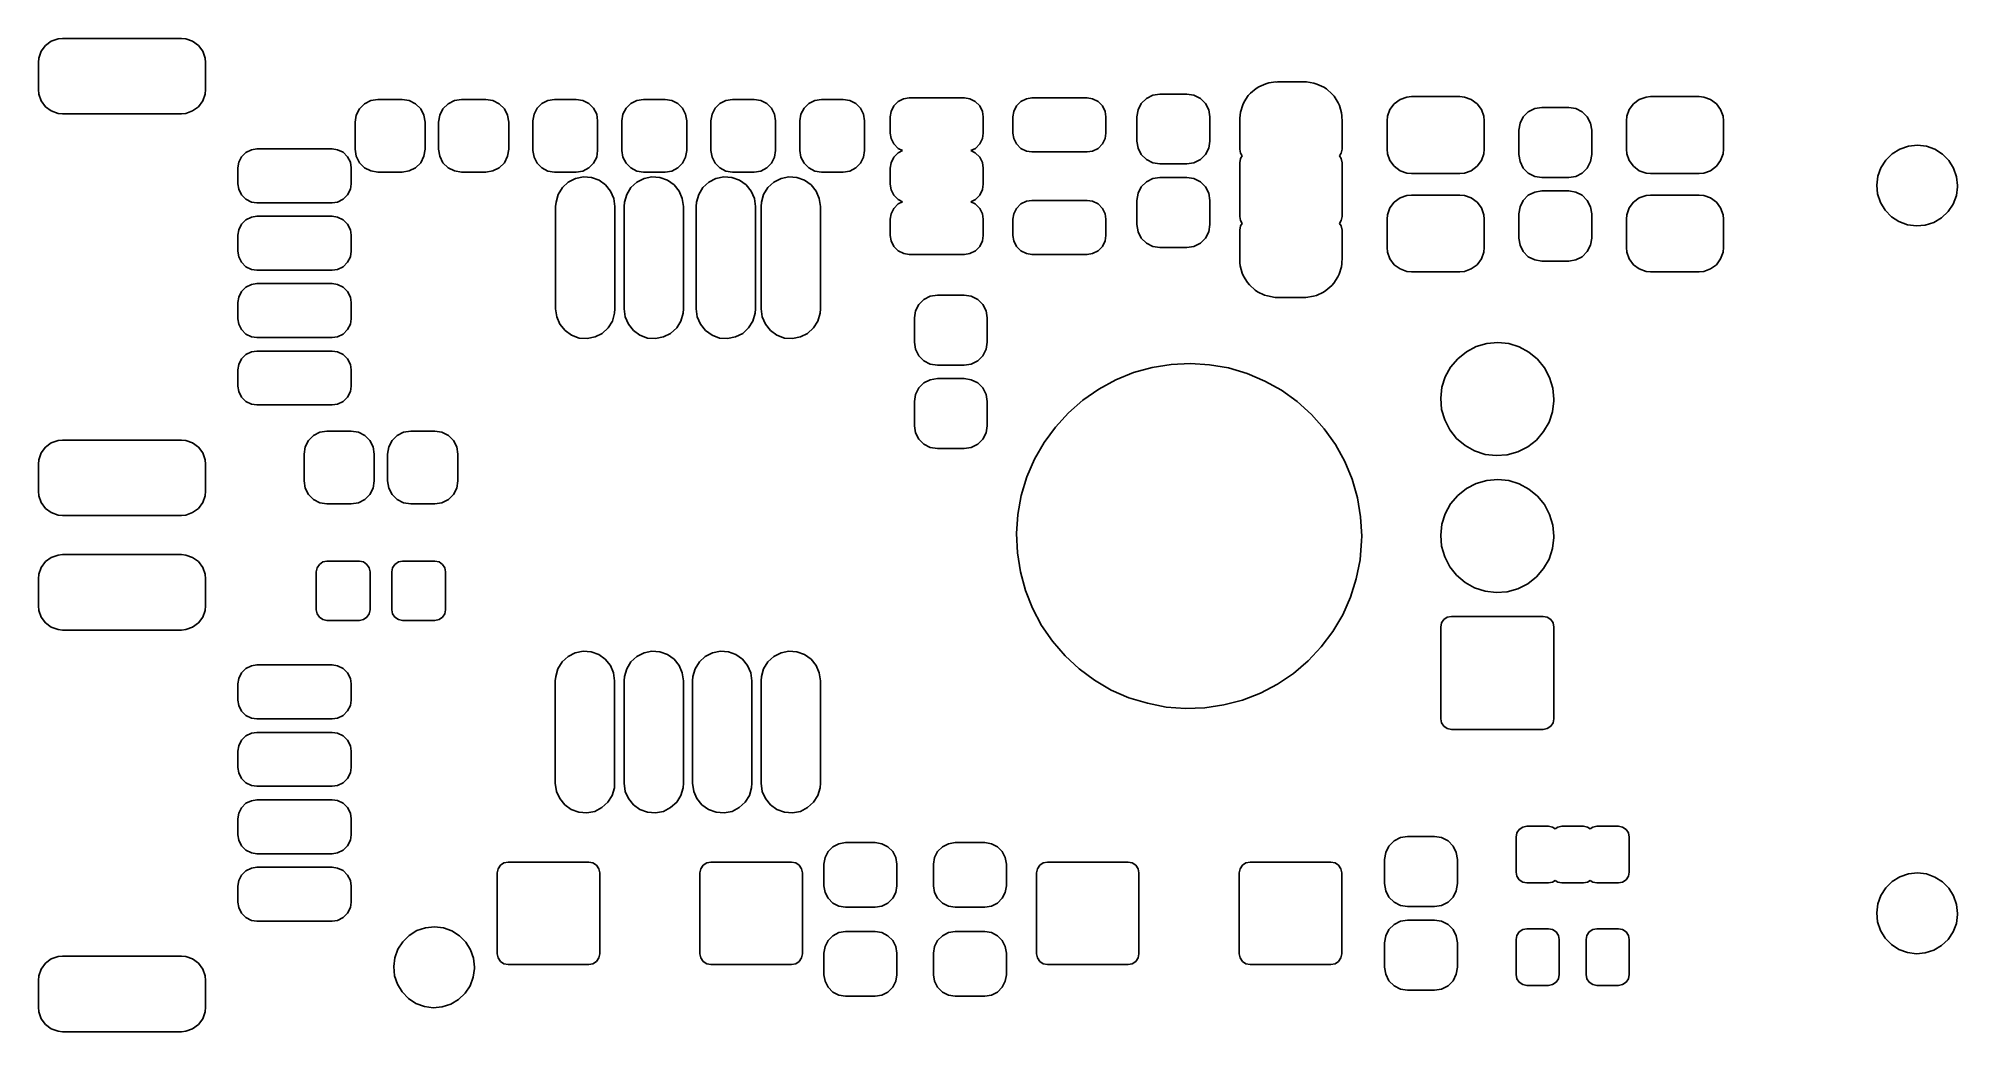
# Model space of a CAD drawing. Extents: x -0.84 to 0.56, y -0.36 to 0.36.
import ezdxf

# ---------------------------------------------------------------- set-up
doc = ezdxf.new("R2010")
doc.units = 0
doc.header["$MEASUREMENT"] = 0
doc.layers.add('BLACK', color=7, linetype='CONTINUOUS')

msp = doc.modelspace()

# ---------------------------------------------------------------- linework, layer by layer
at = {"layer": 'BLACK', "linetype": 'CONTINUOUS'}
for p, q in [((-0.8398, 0.349), (-0.838, 0.354)), ((-0.838, 0.354), (-0.8349, 0.3582)), ((-0.8349, 0.3582), (-0.8307, 0.3614)), ((-0.8307, 0.3614), (-0.8257, 0.3631)), ((-0.8257, 0.3631), (-0.8224, 0.3634)), ((-0.8224, 0.3634), (-0.7357, 0.3634)), ((-0.7357, 0.3634), (-0.7324, 0.3631)), ((-0.7324, 0.3631), (-0.7275, 0.3614)), ((-0.7275, 0.3614), (-0.7232, 0.3582)), ((-0.7232, 0.3582), (-0.7201, 0.354)), ((-0.7201, 0.354), (-0.7183, 0.349)), ((-0.8401, 0.3457), (-0.8398, 0.349)), ((-0.8401, 0.326), (-0.8401, 0.3457)), ((-0.7183, 0.349), (-0.718, 0.3457)), ((-0.718, 0.3457), (-0.718, 0.326)), ((-0.8398, 0.3227), (-0.8401, 0.326)), ((-0.838, 0.3177), (-0.8398, 0.3227)), ((-0.7183, 0.3227), (-0.7201, 0.3177)), ((-0.718, 0.326), (-0.7183, 0.3227)), ((-0.0265, 0.322), (-0.0213, 0.3228)), ((-0.0213, 0.3228), (-0.0017, 0.3228)), ((-0.0017, 0.3228), (0.0035, 0.322)), ((0.0432, 0.3216), (0.0447, 0.3233)), ((0.0447, 0.3233), (0.049, 0.3269)), ((0.049, 0.3269), (0.0509, 0.3281)), ((0.0509, 0.3281), (0.056, 0.3303)), ((0.056, 0.3303), (0.0582, 0.3309)), ((0.0582, 0.3309), (0.0634, 0.3316)), ((0.0634, 0.3316), (0.0635, 0.3315)), ((0.0635, 0.3315), (0.0645, 0.3317)), ((0.0645, 0.3317), (0.0842, 0.3317)), ((0.0842, 0.3317), (0.0846, 0.3316)), ((0.0846, 0.3316), (0.0856, 0.3316)), ((0.0856, 0.3316), (0.0911, 0.3307)), ((0.0911, 0.3307), (0.0933, 0.3301)), ((0.0933, 0.3301), (0.0983, 0.3277)), ((0.0983, 0.3277), (0.1002, 0.3265)), ((0.1002, 0.3265), (0.1044, 0.3228)), ((0.1044, 0.3228), (0.1058, 0.3211)), ((-0.8349, 0.3135), (-0.838, 0.3177)), ((-0.8307, 0.3104), (-0.8349, 0.3135)), ((-0.8257, 0.3086), (-0.8307, 0.3104)), ((-0.8224, 0.3083), (-0.8257, 0.3086)), ((-0.7357, 0.3083), (-0.8224, 0.3083)), ((-0.7324, 0.3086), (-0.7357, 0.3083)), ((-0.7275, 0.3104), (-0.7324, 0.3086)), ((-0.7232, 0.3135), (-0.7275, 0.3104)), ((-0.7201, 0.3177), (-0.7232, 0.3135)), ((-0.6081, 0.3073), (-0.6057, 0.312)), ((-0.6057, 0.312), (-0.602, 0.3157)), ((-0.602, 0.3157), (-0.5974, 0.3181)), ((-0.5974, 0.3181), (-0.5922, 0.3189)), ((-0.5922, 0.3189), (-0.5745, 0.3189)), ((-0.5745, 0.3189), (-0.5693, 0.3181)), ((-0.5693, 0.3181), (-0.5647, 0.3157)), ((-0.5647, 0.3157), (-0.561, 0.312)), ((-0.561, 0.312), (-0.5586, 0.3073)), ((-0.5471, 0.3073), (-0.5447, 0.312)), ((-0.5447, 0.312), (-0.541, 0.3157)), ((-0.541, 0.3157), (-0.5364, 0.3181)), ((-0.5364, 0.3181), (-0.5312, 0.3189)), ((-0.5312, 0.3189), (-0.5135, 0.3189)), ((-0.5135, 0.3189), (-0.5083, 0.3181)), ((-0.5083, 0.3181), (-0.5036, 0.3157)), ((-0.5036, 0.3157), (-0.4999, 0.312)), ((-0.4999, 0.312), (-0.4976, 0.3073)), ((-0.4782, 0.308), (-0.476, 0.3124)), ((-0.476, 0.3124), (-0.4725, 0.3159)), ((-0.4725, 0.3159), (-0.4681, 0.3181)), ((-0.4681, 0.3181), (-0.4633, 0.3189)), ((-0.4633, 0.3189), (-0.4475, 0.3189)), ((-0.4475, 0.3189), (-0.4427, 0.3181)), ((-0.4427, 0.3181), (-0.4383, 0.3159)), ((-0.4383, 0.3159), (-0.4348, 0.3124)), ((-0.4348, 0.3124), (-0.4325, 0.308)), ((-0.4133, 0.308), (-0.411, 0.3124)), ((-0.411, 0.3124), (-0.4076, 0.3159)), ((-0.4076, 0.3159), (-0.4032, 0.3181)), ((-0.4032, 0.3181), (-0.3983, 0.3189)), ((-0.3983, 0.3189), (-0.3826, 0.3189)), ((-0.3826, 0.3189), (-0.3777, 0.3181)), ((-0.3777, 0.3181), (-0.3733, 0.3159)), ((-0.3733, 0.3159), (-0.3698, 0.3124)), ((-0.3698, 0.3124), (-0.3676, 0.308)), ((-0.3483, 0.308), (-0.3461, 0.3124)), ((-0.3461, 0.3124), (-0.3426, 0.3159)), ((-0.3426, 0.3159), (-0.3382, 0.3181)), ((-0.3382, 0.3181), (-0.3333, 0.3189)), ((-0.3333, 0.3189), (-0.3176, 0.3189)), ((-0.3176, 0.3189), (-0.3127, 0.3181)), ((-0.3127, 0.3181), (-0.3083, 0.3159)), ((-0.3083, 0.3159), (-0.3049, 0.3124)), ((-0.3049, 0.3124), (-0.3026, 0.308)), ((-0.2834, 0.308), (-0.2811, 0.3124)), ((-0.2811, 0.3124), (-0.2776, 0.3159)), ((-0.2776, 0.3159), (-0.2733, 0.3181)), ((-0.2733, 0.3181), (-0.2684, 0.3189)), ((-0.2684, 0.3189), (-0.2526, 0.3189)), ((-0.2526, 0.3189), (-0.2478, 0.3181)), ((-0.2478, 0.3181), (-0.2434, 0.3159)), ((-0.2434, 0.3159), (-0.2399, 0.3124)), ((-0.2399, 0.3124), (-0.2377, 0.308)), ((-0.2182, 0.3061), (-0.2176, 0.31)), ((-0.2176, 0.31), (-0.2156, 0.3141)), ((-0.2156, 0.3141), (-0.2124, 0.3173)), ((-0.2124, 0.3173), (-0.2084, 0.3193)), ((-0.2084, 0.3193), (-0.2044, 0.3199)), ((-0.2044, 0.3199), (-0.1641, 0.3199)), ((-0.1641, 0.3199), (-0.1601, 0.3193)), ((-0.1601, 0.3193), (-0.1561, 0.3173)), ((-0.1561, 0.3173), (-0.1529, 0.3141)), ((-0.1529, 0.3141), (-0.1509, 0.3101)), ((-0.1509, 0.3101), (-0.1503, 0.3061)), ((-0.1286, 0.3061), (-0.128, 0.31)), ((-0.128, 0.31), (-0.1261, 0.3141)), ((-0.1261, 0.3141), (-0.1229, 0.3173)), ((-0.1229, 0.3173), (-0.1188, 0.3193)), ((-0.1188, 0.3193), (-0.1148, 0.3199)), ((-0.1148, 0.3199), (-0.0745, 0.3199)), ((-0.0745, 0.3199), (-0.0706, 0.3193)), ((-0.0706, 0.3193), (-0.0665, 0.3173)), ((-0.0665, 0.3173), (-0.0633, 0.3141)), ((-0.0633, 0.3141), (-0.0613, 0.3101)), ((-0.0613, 0.3101), (-0.0607, 0.3061)), ((-0.0381, 0.3061), (-0.0373, 0.3113)), ((-0.0373, 0.3113), (-0.0349, 0.3159)), ((-0.0349, 0.3159), (-0.0312, 0.3196)), ((-0.0312, 0.3196), (-0.0265, 0.322)), ((0.0035, 0.322), (0.0082, 0.3196)), ((0.0082, 0.3196), (0.0119, 0.3159)), ((0.0119, 0.3159), (0.0143, 0.3113)), ((0.0143, 0.3113), (0.0151, 0.3061)), ((0.0372, 0.3074), (0.0375, 0.3096)), ((0.0375, 0.3096), (0.0392, 0.315)), ((0.0392, 0.315), (0.0401, 0.317)), ((0.0401, 0.317), (0.0432, 0.3216)), ((0.1058, 0.3211), (0.1088, 0.3164)), ((0.1088, 0.3164), (0.1097, 0.3143)), ((0.1097, 0.3143), (0.1112, 0.309)), ((0.1112, 0.309), (0.1115, 0.3068)), ((0.1449, 0.3065), (0.1466, 0.3114)), ((0.1466, 0.3114), (0.1498, 0.3157)), ((0.1498, 0.3157), (0.154, 0.3188)), ((0.154, 0.3188), (0.159, 0.3206)), ((0.159, 0.3206), (0.1623, 0.3209)), ((0.1623, 0.3209), (0.1977, 0.3209)), ((0.1977, 0.3209), (0.201, 0.3206)), ((0.201, 0.3206), (0.206, 0.3188)), ((0.206, 0.3188), (0.2102, 0.3157)), ((0.2102, 0.3157), (0.2134, 0.3114)), ((0.2134, 0.3114), (0.2151, 0.3065)), ((0.2439, 0.3061), (0.2476, 0.3098)), ((0.2476, 0.3098), (0.2523, 0.3122)), ((0.2523, 0.3122), (0.2575, 0.313)), ((0.2575, 0.313), (0.2772, 0.313)), ((0.2772, 0.313), (0.2823, 0.3122)), ((0.2823, 0.3122), (0.287, 0.3098)), ((0.287, 0.3098), (0.2907, 0.3061)), ((0.3195, 0.3065), (0.3213, 0.3114)), ((0.3213, 0.3114), (0.3244, 0.3157)), ((0.3244, 0.3157), (0.3286, 0.3188)), ((0.3286, 0.3188), (0.3336, 0.3206)), ((0.3336, 0.3206), (0.3369, 0.3209)), ((0.3369, 0.3209), (0.3724, 0.3209)), ((0.3724, 0.3209), (0.3757, 0.3206)), ((0.3757, 0.3206), (0.3807, 0.3188)), ((0.3807, 0.3188), (0.3849, 0.3157)), ((0.3849, 0.3157), (0.388, 0.3114)), ((0.388, 0.3114), (0.3898, 0.3065)), ((-0.6089, 0.3022), (-0.6081, 0.3073)), ((-0.6089, 0.2825), (-0.6089, 0.3022)), ((-0.5586, 0.3073), (-0.5578, 0.3022)), ((-0.5578, 0.3022), (-0.5578, 0.2825)), ((-0.5479, 0.3022), (-0.5471, 0.3073)), ((-0.5479, 0.2825), (-0.5479, 0.3022)), ((-0.4976, 0.3073), (-0.4967, 0.3022)), ((-0.4967, 0.3022), (-0.4967, 0.2825)), ((-0.479, 0.3032), (-0.4782, 0.308)), ((-0.479, 0.2815), (-0.479, 0.3032)), ((-0.4325, 0.308), (-0.4318, 0.3032)), ((-0.4318, 0.3032), (-0.4318, 0.2815)), ((-0.4141, 0.3032), (-0.4133, 0.308)), ((-0.4141, 0.2815), (-0.4141, 0.3032)), ((-0.3676, 0.308), (-0.3668, 0.3032)), ((-0.3668, 0.3032), (-0.3668, 0.2815)), ((-0.3491, 0.3032), (-0.3483, 0.308)), ((-0.3491, 0.2815), (-0.3491, 0.3032)), ((-0.3026, 0.308), (-0.3019, 0.3032)), ((-0.3019, 0.3032), (-0.3019, 0.2815)), ((-0.2841, 0.3032), (-0.2834, 0.308)), ((-0.2841, 0.2815), (-0.2841, 0.3032)), ((-0.2377, 0.308), (-0.2369, 0.3032)), ((-0.2369, 0.3032), (-0.2369, 0.2815)), ((-0.2182, 0.2943), (-0.2182, 0.3061)), ((-0.2176, 0.2903), (-0.2182, 0.2943)), ((-0.1503, 0.2943), (-0.1509, 0.2904)), ((-0.1503, 0.3061), (-0.1503, 0.2943)), ((-0.1286, 0.2943), (-0.1286, 0.3061)), ((-0.128, 0.2903), (-0.1286, 0.2943)), ((-0.0607, 0.2943), (-0.0613, 0.2904)), ((-0.0607, 0.3061), (-0.0607, 0.2943)), ((-0.0381, 0.2884), (-0.0381, 0.3061)), ((0.0151, 0.3061), (0.0151, 0.2884)), ((0.0369, 0.3041), (0.0371, 0.3052)), ((0.0369, 0.2825), (0.0369, 0.3041)), ((0.0371, 0.3052), (0.0372, 0.3074)), ((0.1115, 0.3068), (0.1115, 0.3051)), ((0.1115, 0.3051), (0.1117, 0.3041)), ((0.1117, 0.3041), (0.1117, 0.2825)), ((0.1446, 0.3032), (0.1449, 0.3065)), ((0.1446, 0.2825), (0.1446, 0.3032)), ((0.2151, 0.3065), (0.2154, 0.3032)), ((0.2154, 0.3032), (0.2154, 0.2825)), ((0.2407, 0.2963), (0.2416, 0.3014)), ((0.2407, 0.2785), (0.2407, 0.2963)), ((0.2416, 0.3014), (0.2439, 0.3061)), ((0.2907, 0.3061), (0.2931, 0.3014)), ((0.2931, 0.3014), (0.2939, 0.2963)), ((0.2939, 0.2963), (0.2939, 0.2785)), ((0.3192, 0.3032), (0.3195, 0.3065)), ((0.3192, 0.2825), (0.3192, 0.3032)), ((0.3898, 0.3065), (0.3901, 0.3032)), ((0.3901, 0.3032), (0.3901, 0.2825)), ((-0.6887, 0.2801), (-0.6846, 0.2821)), ((-0.6846, 0.2821), (-0.6806, 0.2827)), ((-0.6806, 0.2827), (-0.6255, 0.2827)), ((-0.6255, 0.2827), (-0.6216, 0.2821)), ((-0.6216, 0.2821), (-0.6175, 0.2802)), ((-0.6081, 0.2773), (-0.6089, 0.2825)), ((-0.5578, 0.2825), (-0.5586, 0.2773)), ((-0.5471, 0.2773), (-0.5479, 0.2825)), ((-0.4967, 0.2825), (-0.4976, 0.2773)), ((-0.4782, 0.2766), (-0.479, 0.2815)), ((-0.4318, 0.2815), (-0.4325, 0.2766)), ((-0.4133, 0.2766), (-0.4141, 0.2815)), ((-0.3668, 0.2815), (-0.3676, 0.2766)), ((-0.3483, 0.2766), (-0.3491, 0.2815)), ((-0.3019, 0.2815), (-0.3026, 0.2766)), ((-0.2834, 0.2766), (-0.2841, 0.2815)), ((-0.2369, 0.2815), (-0.2377, 0.2766)), ((-0.2156, 0.2863), (-0.2176, 0.2903)), ((-0.2124, 0.2831), (-0.2156, 0.2863)), ((-0.2092, 0.2815), (-0.2124, 0.2831)), ((-0.2124, 0.2799), (-0.2092, 0.2815)), ((-0.156, 0.2831), (-0.1593, 0.2815)), ((-0.1593, 0.2815), (-0.1561, 0.2799)), ((-0.1528, 0.2863), (-0.156, 0.2831)), ((-0.1509, 0.2904), (-0.1528, 0.2863)), ((-0.126, 0.2863), (-0.128, 0.2903)), ((-0.1228, 0.2831), (-0.126, 0.2863)), ((-0.1188, 0.2811), (-0.1228, 0.2831)), ((-0.1148, 0.2805), (-0.1188, 0.2811)), ((-0.0745, 0.2805), (-0.1148, 0.2805)), ((-0.0705, 0.2811), (-0.0745, 0.2805)), ((-0.0665, 0.2831), (-0.0705, 0.2811)), ((-0.0633, 0.2863), (-0.0665, 0.2831)), ((-0.0613, 0.2904), (-0.0633, 0.2863)), ((-0.0373, 0.2832), (-0.0381, 0.2884)), ((-0.0349, 0.2786), (-0.0373, 0.2832)), ((0.0143, 0.2832), (0.0119, 0.2786)), ((0.0151, 0.2884), (0.0143, 0.2832)), ((0.0375, 0.2795), (0.0369, 0.2825)), ((0.1117, 0.2825), (0.1111, 0.2795)), ((0.1449, 0.2792), (0.1446, 0.2825)), ((0.2154, 0.2825), (0.2151, 0.2792)), ((0.3195, 0.2792), (0.3192, 0.2825)), ((0.3901, 0.2825), (0.3898, 0.2792)), ((0.5133, 0.2792), (0.5189, 0.2826)), ((0.5189, 0.2826), (0.5252, 0.2847)), ((0.5252, 0.2847), (0.5317, 0.2854)), ((0.5317, 0.2854), (0.5382, 0.2847)), ((0.5382, 0.2847), (0.5444, 0.2824)), ((0.5444, 0.2824), (0.55, 0.2789)), ((-0.6944, 0.2689), (-0.6938, 0.2729)), ((-0.6944, 0.2571), (-0.6944, 0.2689)), ((-0.6938, 0.2729), (-0.6918, 0.2769)), ((-0.6918, 0.2769), (-0.6887, 0.2801)), ((-0.6175, 0.2802), (-0.6143, 0.277)), ((-0.6143, 0.277), (-0.6123, 0.2729)), ((-0.6123, 0.2729), (-0.6117, 0.2689)), ((-0.6117, 0.2689), (-0.6117, 0.2571)), ((-0.6057, 0.2726), (-0.6081, 0.2773)), ((-0.602, 0.2689), (-0.6057, 0.2726)), ((-0.5974, 0.2666), (-0.602, 0.2689)), ((-0.5922, 0.2658), (-0.5974, 0.2666)), ((-0.5693, 0.2666), (-0.5745, 0.2658)), ((-0.5647, 0.2689), (-0.5693, 0.2666)), ((-0.561, 0.2726), (-0.5647, 0.2689)), ((-0.5586, 0.2773), (-0.561, 0.2726)), ((-0.5447, 0.2726), (-0.5471, 0.2773)), ((-0.541, 0.2689), (-0.5447, 0.2726)), ((-0.5364, 0.2666), (-0.541, 0.2689)), ((-0.5312, 0.2658), (-0.5364, 0.2666)), ((-0.5083, 0.2666), (-0.5135, 0.2658)), ((-0.5036, 0.2689), (-0.5083, 0.2666)), ((-0.4999, 0.2726), (-0.5036, 0.2689)), ((-0.4976, 0.2773), (-0.4999, 0.2726)), ((-0.476, 0.2722), (-0.4782, 0.2766)), ((-0.4725, 0.2688), (-0.476, 0.2722)), ((-0.4681, 0.2665), (-0.4725, 0.2688)), ((-0.4633, 0.2658), (-0.4681, 0.2665)), ((-0.4427, 0.2665), (-0.4475, 0.2658)), ((-0.4383, 0.2688), (-0.4427, 0.2665)), ((-0.4348, 0.2722), (-0.4383, 0.2688)), ((-0.4325, 0.2766), (-0.4348, 0.2722)), ((-0.411, 0.2722), (-0.4133, 0.2766)), ((-0.4076, 0.2688), (-0.411, 0.2722)), ((-0.4032, 0.2665), (-0.4076, 0.2688)), ((-0.3983, 0.2658), (-0.4032, 0.2665)), ((-0.3777, 0.2665), (-0.3826, 0.2658)), ((-0.3733, 0.2688), (-0.3777, 0.2665)), ((-0.3698, 0.2722), (-0.3733, 0.2688)), ((-0.3676, 0.2766), (-0.3698, 0.2722)), ((-0.3461, 0.2722), (-0.3483, 0.2766)), ((-0.3426, 0.2688), (-0.3461, 0.2722)), ((-0.3382, 0.2665), (-0.3426, 0.2688)), ((-0.3333, 0.2658), (-0.3382, 0.2665)), ((-0.3127, 0.2665), (-0.3176, 0.2658)), ((-0.3083, 0.2688), (-0.3127, 0.2665)), ((-0.3049, 0.2722), (-0.3083, 0.2688)), ((-0.3026, 0.2766), (-0.3049, 0.2722)), ((-0.2811, 0.2722), (-0.2834, 0.2766)), ((-0.2776, 0.2688), (-0.2811, 0.2722)), ((-0.2733, 0.2665), (-0.2776, 0.2688)), ((-0.2684, 0.2658), (-0.2733, 0.2665)), ((-0.2478, 0.2665), (-0.2526, 0.2658)), ((-0.2434, 0.2688), (-0.2478, 0.2665)), ((-0.2399, 0.2722), (-0.2434, 0.2688)), ((-0.2377, 0.2766), (-0.2399, 0.2722)), ((-0.2182, 0.2687), (-0.2176, 0.2726)), ((-0.2182, 0.2569), (-0.2182, 0.2687)), ((-0.2176, 0.2726), (-0.2156, 0.2767)), ((-0.2156, 0.2767), (-0.2124, 0.2799)), ((-0.1561, 0.2799), (-0.1529, 0.2767)), ((-0.1529, 0.2767), (-0.1509, 0.2727)), ((-0.1509, 0.2727), (-0.1503, 0.2687)), ((-0.1503, 0.2687), (-0.1503, 0.2569)), ((-0.0312, 0.2749), (-0.0349, 0.2786)), ((-0.0265, 0.2725), (-0.0312, 0.2749)), ((-0.0213, 0.2717), (-0.0265, 0.2725)), ((-0.0017, 0.2717), (-0.0213, 0.2717)), ((0.0035, 0.2725), (-0.0017, 0.2717)), ((0.0082, 0.2749), (0.0035, 0.2725)), ((0.0119, 0.2786), (0.0082, 0.2749)), ((0.0369, 0.2726), (0.0375, 0.2757)), ((0.0369, 0.2333), (0.0369, 0.2726)), ((0.0388, 0.2776), (0.0375, 0.2795)), ((0.0375, 0.2757), (0.0388, 0.2776)), ((0.1111, 0.2795), (0.1098, 0.2776)), ((0.1098, 0.2776), (0.1111, 0.2757)), ((0.1111, 0.2757), (0.1117, 0.2726)), ((0.1117, 0.2726), (0.1117, 0.2333)), ((0.1466, 0.2742), (0.1449, 0.2792)), ((0.1498, 0.27), (0.1466, 0.2742)), ((0.154, 0.2668), (0.1498, 0.27)), ((0.159, 0.2651), (0.154, 0.2668)), ((0.206, 0.2668), (0.201, 0.2651)), ((0.2102, 0.27), (0.206, 0.2668)), ((0.2134, 0.2742), (0.2102, 0.27)), ((0.2151, 0.2792), (0.2134, 0.2742)), ((0.2416, 0.2734), (0.2407, 0.2785)), ((0.2439, 0.2687), (0.2416, 0.2734)), ((0.2476, 0.265), (0.2439, 0.2687)), ((0.2907, 0.2687), (0.287, 0.265)), ((0.2931, 0.2734), (0.2907, 0.2687)), ((0.2939, 0.2785), (0.2931, 0.2734)), ((0.3213, 0.2742), (0.3195, 0.2792)), ((0.3244, 0.27), (0.3213, 0.2742)), ((0.3286, 0.2668), (0.3244, 0.27)), ((0.3336, 0.2651), (0.3286, 0.2668)), ((0.3807, 0.2668), (0.3757, 0.2651)), ((0.3849, 0.27), (0.3807, 0.2668)), ((0.388, 0.2742), (0.3849, 0.27)), ((0.3898, 0.2792), (0.388, 0.2742)), ((0.5028, 0.2628), (0.505, 0.269)), ((0.505, 0.269), (0.5086, 0.2746)), ((0.5086, 0.2746), (0.5133, 0.2792)), ((0.55, 0.2789), (0.5546, 0.2742)), ((0.5546, 0.2742), (0.5581, 0.2687)), ((0.5581, 0.2687), (0.5603, 0.2624)), ((-0.6938, 0.2532), (-0.6944, 0.2571)), ((-0.6918, 0.2491), (-0.6938, 0.2532)), ((-0.6123, 0.2532), (-0.6143, 0.2491)), ((-0.6117, 0.2571), (-0.6123, 0.2532)), ((-0.5745, 0.2658), (-0.5922, 0.2658)), ((-0.5135, 0.2658), (-0.5312, 0.2658)), ((-0.4475, 0.2658), (-0.4633, 0.2658)), ((-0.4606, 0.2494), (-0.4575, 0.2544)), ((-0.4575, 0.2544), (-0.4532, 0.2584)), ((-0.4532, 0.2584), (-0.4479, 0.2611)), ((-0.4479, 0.2611), (-0.4422, 0.2622)), ((-0.4422, 0.2622), (-0.4363, 0.2618)), ((-0.4363, 0.2618), (-0.4308, 0.2598)), ((-0.4308, 0.2598), (-0.426, 0.2564)), ((-0.426, 0.2564), (-0.4223, 0.2518)), ((-0.4106, 0.2494), (-0.4075, 0.2544)), ((-0.4075, 0.2544), (-0.4032, 0.2584)), ((-0.4032, 0.2584), (-0.3979, 0.2611)), ((-0.3826, 0.2658), (-0.3983, 0.2658)), ((-0.3979, 0.2611), (-0.3922, 0.2622)), ((-0.3922, 0.2622), (-0.3863, 0.2618)), ((-0.3863, 0.2618), (-0.3808, 0.2598)), ((-0.3808, 0.2598), (-0.376, 0.2564)), ((-0.376, 0.2564), (-0.3723, 0.2518)), ((-0.358, 0.2494), (-0.355, 0.2544)), ((-0.355, 0.2544), (-0.3506, 0.2584)), ((-0.3506, 0.2584), (-0.3454, 0.2611)), ((-0.3454, 0.2611), (-0.3396, 0.2622)), ((-0.3396, 0.2622), (-0.3338, 0.2618)), ((-0.3338, 0.2618), (-0.3282, 0.2598)), ((-0.3176, 0.2658), (-0.3333, 0.2658)), ((-0.3282, 0.2598), (-0.3234, 0.2564)), ((-0.3234, 0.2564), (-0.3197, 0.2518)), ((-0.3106, 0.2494), (-0.3075, 0.2544)), ((-0.3075, 0.2544), (-0.3032, 0.2584)), ((-0.3032, 0.2584), (-0.2979, 0.2611)), ((-0.2979, 0.2611), (-0.2922, 0.2622)), ((-0.2922, 0.2622), (-0.2863, 0.2618)), ((-0.2863, 0.2618), (-0.2808, 0.2598)), ((-0.2808, 0.2598), (-0.276, 0.2564)), ((-0.276, 0.2564), (-0.2723, 0.2518)), ((-0.2526, 0.2658), (-0.2684, 0.2658)), ((-0.2176, 0.2529), (-0.2182, 0.2569)), ((-0.2156, 0.2489), (-0.2176, 0.2529)), ((-0.1509, 0.253), (-0.1528, 0.2489)), ((-0.1503, 0.2569), (-0.1509, 0.253)), ((-0.0373, 0.2503), (-0.0349, 0.2549)), ((-0.0349, 0.2549), (-0.0312, 0.2586)), ((-0.0312, 0.2586), (-0.0265, 0.261)), ((-0.0265, 0.261), (-0.0213, 0.2618)), ((-0.0213, 0.2618), (-0.0017, 0.2618)), ((-0.0017, 0.2618), (0.0035, 0.261)), ((0.0035, 0.261), (0.0082, 0.2586)), ((0.0082, 0.2586), (0.0119, 0.2549)), ((0.0119, 0.2549), (0.0143, 0.2503)), ((0.1623, 0.2648), (0.159, 0.2651)), ((0.1977, 0.2648), (0.1623, 0.2648)), ((0.201, 0.2651), (0.1977, 0.2648)), ((0.2523, 0.2626), (0.2476, 0.265)), ((0.2575, 0.2618), (0.2523, 0.2626)), ((0.2772, 0.2618), (0.2575, 0.2618)), ((0.2823, 0.2626), (0.2772, 0.2618)), ((0.287, 0.265), (0.2823, 0.2626)), ((0.3369, 0.2648), (0.3336, 0.2651)), ((0.3724, 0.2648), (0.3369, 0.2648)), ((0.3757, 0.2651), (0.3724, 0.2648)), ((0.502, 0.2563), (0.5028, 0.2628)), ((0.5026, 0.2498), (0.502, 0.2563)), ((0.561, 0.2551), (0.5601, 0.2486)), ((0.5603, 0.2624), (0.561, 0.2559)), ((0.561, 0.2559), (0.561, 0.2551)), ((-0.6886, 0.2459), (-0.6918, 0.2491)), ((-0.6846, 0.2439), (-0.6886, 0.2459)), ((-0.6806, 0.2434), (-0.6846, 0.2439)), ((-0.6255, 0.2434), (-0.6806, 0.2434)), ((-0.6216, 0.2439), (-0.6255, 0.2434)), ((-0.6175, 0.2459), (-0.6216, 0.2439)), ((-0.6143, 0.2491), (-0.6175, 0.2459)), ((-0.4625, 0.2406), (-0.4622, 0.2438)), ((-0.4625, 0.1658), (-0.4625, 0.2406)), ((-0.4622, 0.2438), (-0.4606, 0.2494)), ((-0.4223, 0.2518), (-0.42, 0.2465)), ((-0.42, 0.2465), (-0.4192, 0.2406)), ((-0.4192, 0.2406), (-0.4192, 0.1658)), ((-0.4125, 0.2406), (-0.4122, 0.2438)), ((-0.4125, 0.1658), (-0.4125, 0.2406)), ((-0.4122, 0.2438), (-0.4106, 0.2494)), ((-0.3723, 0.2518), (-0.37, 0.2465)), ((-0.37, 0.2465), (-0.3692, 0.2406)), ((-0.3692, 0.2406), (-0.3692, 0.1658)), ((-0.3599, 0.2406), (-0.3597, 0.2438)), ((-0.3599, 0.1658), (-0.3599, 0.2406)), ((-0.3597, 0.2438), (-0.358, 0.2494)), ((-0.3197, 0.2518), (-0.3174, 0.2465)), ((-0.3174, 0.2465), (-0.3166, 0.2406)), ((-0.3166, 0.2406), (-0.3166, 0.1658)), ((-0.3125, 0.2406), (-0.3122, 0.2438)), ((-0.3125, 0.1658), (-0.3125, 0.2406)), ((-0.3122, 0.2438), (-0.3106, 0.2494)), ((-0.2723, 0.2518), (-0.27, 0.2465)), ((-0.27, 0.2465), (-0.2692, 0.2406)), ((-0.2692, 0.2406), (-0.2692, 0.1658)), ((-0.2176, 0.2352), (-0.2156, 0.2393)), ((-0.2124, 0.2457), (-0.2156, 0.2489)), ((-0.2156, 0.2393), (-0.2124, 0.2425)), ((-0.2092, 0.2441), (-0.2124, 0.2457)), ((-0.2124, 0.2425), (-0.2092, 0.2441)), ((-0.156, 0.2457), (-0.1593, 0.2441)), ((-0.1593, 0.2441), (-0.1561, 0.2425)), ((-0.1561, 0.2425), (-0.1529, 0.2393)), ((-0.1528, 0.2489), (-0.156, 0.2457)), ((-0.1529, 0.2393), (-0.1509, 0.2353)), ((-0.128, 0.2352), (-0.1261, 0.2393)), ((-0.1261, 0.2393), (-0.1229, 0.2425)), ((-0.1229, 0.2425), (-0.1188, 0.2445)), ((-0.1188, 0.2445), (-0.1148, 0.2451)), ((-0.1148, 0.2451), (-0.0745, 0.2451)), ((-0.0745, 0.2451), (-0.0706, 0.2445)), ((-0.0706, 0.2445), (-0.0665, 0.2425)), ((-0.0665, 0.2425), (-0.0633, 0.2393)), ((-0.0633, 0.2393), (-0.0613, 0.2353)), ((-0.0381, 0.2451), (-0.0373, 0.2503)), ((-0.0381, 0.2274), (-0.0381, 0.2451)), ((0.0143, 0.2503), (0.0151, 0.2451)), ((0.0151, 0.2451), (0.0151, 0.2274)), ((0.1449, 0.2346), (0.1466, 0.2396)), ((0.1466, 0.2396), (0.1498, 0.2438)), ((0.1498, 0.2438), (0.154, 0.247)), ((0.154, 0.247), (0.159, 0.2487)), ((0.159, 0.2487), (0.1623, 0.249)), ((0.1623, 0.249), (0.1977, 0.249)), ((0.1977, 0.249), (0.201, 0.2487)), ((0.201, 0.2487), (0.206, 0.247)), ((0.206, 0.247), (0.2102, 0.2438)), ((0.2102, 0.2438), (0.2134, 0.2396)), ((0.2134, 0.2396), (0.2151, 0.2346)), ((0.2407, 0.2352), (0.2416, 0.2404)), ((0.2416, 0.2404), (0.2439, 0.2451)), ((0.2439, 0.2451), (0.2476, 0.2488)), ((0.2476, 0.2488), (0.2523, 0.2512)), ((0.2523, 0.2512), (0.2575, 0.252)), ((0.2575, 0.252), (0.2772, 0.252)), ((0.2772, 0.252), (0.2823, 0.2512)), ((0.2823, 0.2512), (0.287, 0.2488)), ((0.287, 0.2488), (0.2907, 0.2451)), ((0.2907, 0.2451), (0.2931, 0.2404)), ((0.2931, 0.2404), (0.2939, 0.2352)), ((0.3195, 0.2346), (0.3213, 0.2396)), ((0.3213, 0.2396), (0.3244, 0.2438)), ((0.3244, 0.2438), (0.3286, 0.247)), ((0.3286, 0.247), (0.3336, 0.2487)), ((0.3336, 0.2487), (0.3369, 0.249)), ((0.3369, 0.249), (0.3724, 0.249)), ((0.3724, 0.249), (0.3757, 0.2487)), ((0.3757, 0.2487), (0.3807, 0.247)), ((0.3807, 0.247), (0.3849, 0.2438)), ((0.3849, 0.2438), (0.388, 0.2396)), ((0.388, 0.2396), (0.3898, 0.2346)), ((0.5047, 0.2435), (0.5026, 0.2498)), ((0.5081, 0.2379), (0.5047, 0.2435)), ((0.5578, 0.2424), (0.5541, 0.2369)), ((0.5601, 0.2486), (0.5578, 0.2424)), ((-0.6938, 0.2237), (-0.6918, 0.2277)), ((-0.6918, 0.2277), (-0.6887, 0.2309)), ((-0.6887, 0.2309), (-0.6846, 0.2329)), ((-0.6846, 0.2329), (-0.6806, 0.2335)), ((-0.6806, 0.2335), (-0.6255, 0.2335)), ((-0.6255, 0.2335), (-0.6216, 0.2329)), ((-0.6216, 0.2329), (-0.6175, 0.2309)), ((-0.6175, 0.2309), (-0.6143, 0.2278)), ((-0.6143, 0.2278), (-0.6123, 0.2237)), ((-0.2182, 0.2313), (-0.2176, 0.2352)), ((-0.2182, 0.2195), (-0.2182, 0.2313)), ((-0.1509, 0.2353), (-0.1503, 0.2313)), ((-0.1503, 0.2313), (-0.1503, 0.2195)), ((-0.1286, 0.2313), (-0.128, 0.2352)), ((-0.1286, 0.2195), (-0.1286, 0.2313)), ((-0.0613, 0.2353), (-0.0607, 0.2313)), ((-0.0607, 0.2313), (-0.0607, 0.2195)), ((-0.0373, 0.2222), (-0.0381, 0.2274)), ((0.0151, 0.2274), (0.0143, 0.2222)), ((0.0375, 0.2303), (0.0369, 0.2333)), ((0.0369, 0.2234), (0.0375, 0.2264)), ((0.0388, 0.2283), (0.0375, 0.2303)), ((0.0375, 0.2264), (0.0388, 0.2283)), ((0.1111, 0.2303), (0.1098, 0.2283)), ((0.1098, 0.2283), (0.1111, 0.2264)), ((0.1117, 0.2333), (0.1111, 0.2303)), ((0.1111, 0.2264), (0.1117, 0.2234)), ((0.1446, 0.2313), (0.1449, 0.2346)), ((0.1446, 0.2106), (0.1446, 0.2313)), ((0.2151, 0.2346), (0.2154, 0.2313)), ((0.2154, 0.2313), (0.2154, 0.2106)), ((0.2407, 0.2175), (0.2407, 0.2352)), ((0.2939, 0.2352), (0.2939, 0.2175)), ((0.3192, 0.2313), (0.3195, 0.2346)), ((0.3192, 0.2106), (0.3192, 0.2313)), ((0.3898, 0.2346), (0.3901, 0.2313)), ((0.3901, 0.2313), (0.3901, 0.2106)), ((0.5127, 0.2332), (0.5081, 0.2379)), ((0.5182, 0.2296), (0.5127, 0.2332)), ((0.5244, 0.2273), (0.5182, 0.2296)), ((0.5309, 0.2264), (0.5244, 0.2273)), ((0.5374, 0.227), (0.5309, 0.2264)), ((0.5437, 0.229), (0.5374, 0.227)), ((0.5493, 0.2324), (0.5437, 0.229)), ((0.5541, 0.2369), (0.5493, 0.2324)), ((-0.6944, 0.2197), (-0.6938, 0.2237)), ((-0.6944, 0.2079), (-0.6944, 0.2197)), ((-0.6123, 0.2237), (-0.6117, 0.2197)), ((-0.6117, 0.2197), (-0.6117, 0.2079)), ((-0.2176, 0.2155), (-0.2182, 0.2195)), ((-0.2156, 0.2115), (-0.2176, 0.2155)), ((-0.2124, 0.2083), (-0.2156, 0.2115)), ((-0.1528, 0.2115), (-0.156, 0.2083)), ((-0.1509, 0.2156), (-0.1528, 0.2115)), ((-0.1503, 0.2195), (-0.1509, 0.2156)), ((-0.128, 0.2155), (-0.1286, 0.2195)), ((-0.126, 0.2115), (-0.128, 0.2155)), ((-0.1228, 0.2083), (-0.126, 0.2115)), ((-0.0633, 0.2115), (-0.0665, 0.2083)), ((-0.0613, 0.2156), (-0.0633, 0.2115)), ((-0.0607, 0.2195), (-0.0613, 0.2156)), ((-0.0349, 0.2175), (-0.0373, 0.2222)), ((-0.0312, 0.2138), (-0.0349, 0.2175)), ((-0.0265, 0.2115), (-0.0312, 0.2138)), ((-0.0213, 0.2106), (-0.0265, 0.2115)), ((-0.0017, 0.2106), (-0.0213, 0.2106)), ((0.0035, 0.2115), (-0.0017, 0.2106)), ((0.0082, 0.2138), (0.0035, 0.2115)), ((0.0119, 0.2175), (0.0082, 0.2138)), ((0.0143, 0.2222), (0.0119, 0.2175)), ((0.0369, 0.2018), (0.0369, 0.2234)), ((0.1117, 0.2234), (0.1117, 0.2018)), ((0.1449, 0.2073), (0.1446, 0.2106)), ((0.2154, 0.2106), (0.2151, 0.2073)), ((0.2416, 0.2124), (0.2407, 0.2175)), ((0.2439, 0.2077), (0.2416, 0.2124)), ((0.2931, 0.2124), (0.2907, 0.2077)), ((0.2939, 0.2175), (0.2931, 0.2124)), ((0.3195, 0.2073), (0.3192, 0.2106)), ((0.3901, 0.2106), (0.3898, 0.2073)), ((-0.6938, 0.204), (-0.6944, 0.2079)), ((-0.6918, 0.1999), (-0.6938, 0.204)), ((-0.6886, 0.1967), (-0.6918, 0.1999)), ((-0.6846, 0.1947), (-0.6886, 0.1967)), ((-0.6175, 0.1967), (-0.6216, 0.1947)), ((-0.6143, 0.1999), (-0.6175, 0.1967)), ((-0.6123, 0.204), (-0.6143, 0.1999)), ((-0.6117, 0.2079), (-0.6123, 0.204)), ((-0.2083, 0.2063), (-0.2124, 0.2083)), ((-0.2044, 0.2057), (-0.2083, 0.2063)), ((-0.1641, 0.2057), (-0.2044, 0.2057)), ((-0.1601, 0.2063), (-0.1641, 0.2057)), ((-0.156, 0.2083), (-0.1601, 0.2063)), ((-0.1188, 0.2063), (-0.1228, 0.2083)), ((-0.1148, 0.2057), (-0.1188, 0.2063)), ((-0.0745, 0.2057), (-0.1148, 0.2057)), ((-0.0705, 0.2063), (-0.0745, 0.2057)), ((-0.0665, 0.2083), (-0.0705, 0.2063)), ((0.0371, 0.2009), (0.0369, 0.2018)), ((0.0371, 0.1995), (0.0371, 0.2009)), ((0.0373, 0.1973), (0.0371, 0.1995)), ((0.0388, 0.1919), (0.0373, 0.1973)), ((0.1112, 0.1966), (0.1096, 0.1913)), ((0.1115, 0.1988), (0.1112, 0.1966)), ((0.1117, 0.2018), (0.1115, 0.2007)), ((0.1115, 0.2007), (0.1115, 0.1988)), ((0.1466, 0.2023), (0.1449, 0.2073)), ((0.1498, 0.1981), (0.1466, 0.2023)), ((0.154, 0.195), (0.1498, 0.1981)), ((0.2102, 0.1981), (0.206, 0.195)), ((0.2134, 0.2023), (0.2102, 0.1981)), ((0.2151, 0.2073), (0.2134, 0.2023)), ((0.2476, 0.204), (0.2439, 0.2077)), ((0.2523, 0.2016), (0.2476, 0.204)), ((0.2575, 0.2008), (0.2523, 0.2016)), ((0.2772, 0.2008), (0.2575, 0.2008)), ((0.2823, 0.2016), (0.2772, 0.2008)), ((0.287, 0.204), (0.2823, 0.2016)), ((0.2907, 0.2077), (0.287, 0.204)), ((0.3213, 0.2023), (0.3195, 0.2073)), ((0.3244, 0.1981), (0.3213, 0.2023)), ((0.3286, 0.195), (0.3244, 0.1981)), ((0.3849, 0.1981), (0.3807, 0.195)), ((0.388, 0.2023), (0.3849, 0.1981)), ((0.3898, 0.2073), (0.388, 0.2023)), ((-0.6887, 0.1817), (-0.6846, 0.1837)), ((-0.6806, 0.1941), (-0.6846, 0.1947)), ((-0.6846, 0.1837), (-0.6806, 0.1843)), ((-0.6255, 0.1941), (-0.6806, 0.1941)), ((-0.6806, 0.1843), (-0.6255, 0.1843)), ((-0.6216, 0.1947), (-0.6255, 0.1941)), ((-0.6255, 0.1843), (-0.6216, 0.1837)), ((-0.6216, 0.1837), (-0.6175, 0.1817)), ((0.0397, 0.1898), (0.0388, 0.1919)), ((0.0426, 0.1851), (0.0397, 0.1898)), ((0.044, 0.1834), (0.0426, 0.1851)), ((0.0482, 0.1796), (0.044, 0.1834)), ((0.1041, 0.1829), (0.0999, 0.1792)), ((0.1056, 0.1846), (0.1041, 0.1829)), ((0.1086, 0.1892), (0.1056, 0.1846)), ((0.1096, 0.1913), (0.1086, 0.1892)), ((0.159, 0.1932), (0.154, 0.195)), ((0.1623, 0.1929), (0.159, 0.1932)), ((0.1977, 0.1929), (0.1623, 0.1929)), ((0.201, 0.1932), (0.1977, 0.1929)), ((0.206, 0.195), (0.201, 0.1932)), ((0.3336, 0.1932), (0.3286, 0.195)), ((0.3369, 0.1929), (0.3336, 0.1932)), ((0.3724, 0.1929), (0.3369, 0.1929)), ((0.3757, 0.1932), (0.3724, 0.1929)), ((0.3807, 0.195), (0.3757, 0.1932)), ((-0.6944, 0.1705), (-0.6938, 0.1745)), ((-0.6944, 0.1587), (-0.6944, 0.1705)), ((-0.6938, 0.1745), (-0.6918, 0.1785)), ((-0.6918, 0.1785), (-0.6887, 0.1817)), ((-0.6175, 0.1817), (-0.6143, 0.1785)), ((-0.6143, 0.1785), (-0.6123, 0.1745)), ((-0.6123, 0.1745), (-0.6117, 0.1705)), ((-0.6117, 0.1705), (-0.6117, 0.1587)), ((-0.1998, 0.1644), (-0.1974, 0.1691)), ((-0.1974, 0.1691), (-0.1937, 0.1728)), ((-0.1937, 0.1728), (-0.189, 0.1752)), ((-0.189, 0.1752), (-0.1838, 0.176)), ((-0.1838, 0.176), (-0.1642, 0.176)), ((-0.1642, 0.176), (-0.159, 0.1752)), ((-0.159, 0.1752), (-0.1543, 0.1728)), ((-0.1543, 0.1728), (-0.1506, 0.1691)), ((-0.1506, 0.1691), (-0.1482, 0.1644)), ((0.05, 0.1784), (0.0482, 0.1796)), ((0.0551, 0.1759), (0.05, 0.1784)), ((0.0572, 0.1753), (0.0551, 0.1759)), ((0.0627, 0.1743), (0.0572, 0.1753)), ((0.0639, 0.1742), (0.0627, 0.1743)), ((0.0644, 0.1742), (0.0639, 0.1742)), ((0.0645, 0.1742), (0.0644, 0.1742)), ((0.0842, 0.1742), (0.0645, 0.1742)), ((0.0853, 0.1743), (0.0842, 0.1742)), ((0.0908, 0.1751), (0.0853, 0.1743)), ((0.0929, 0.1757), (0.0908, 0.1751)), ((0.098, 0.178), (0.0929, 0.1757)), ((0.0999, 0.1792), (0.098, 0.178)), ((-0.6938, 0.1547), (-0.6944, 0.1587)), ((-0.6918, 0.1507), (-0.6938, 0.1547)), ((-0.6123, 0.1548), (-0.6143, 0.1507)), ((-0.6117, 0.1587), (-0.6123, 0.1548)), ((-0.4617, 0.16), (-0.4625, 0.1658)), ((-0.4593, 0.1546), (-0.4617, 0.16)), ((-0.4556, 0.15), (-0.4593, 0.1546)), ((-0.421, 0.157), (-0.4241, 0.152)), ((-0.4194, 0.1627), (-0.421, 0.157)), ((-0.4192, 0.1658), (-0.4194, 0.1627)), ((-0.4117, 0.16), (-0.4125, 0.1658)), ((-0.4093, 0.1546), (-0.4117, 0.16)), ((-0.4057, 0.15), (-0.4093, 0.1546)), ((-0.371, 0.157), (-0.3741, 0.152)), ((-0.3694, 0.1627), (-0.371, 0.157)), ((-0.3692, 0.1658), (-0.3694, 0.1627)), ((-0.3591, 0.16), (-0.3599, 0.1658)), ((-0.3568, 0.1546), (-0.3591, 0.16)), ((-0.3531, 0.15), (-0.3568, 0.1546)), ((-0.3185, 0.157), (-0.3216, 0.152)), ((-0.3168, 0.1627), (-0.3185, 0.157)), ((-0.3166, 0.1658), (-0.3168, 0.1627)), ((-0.3117, 0.16), (-0.3125, 0.1658)), ((-0.3093, 0.1546), (-0.3117, 0.16)), ((-0.3056, 0.15), (-0.3093, 0.1546)), ((-0.271, 0.157), (-0.2741, 0.152)), ((-0.2694, 0.1627), (-0.271, 0.157)), ((-0.2692, 0.1658), (-0.2694, 0.1627)), ((-0.2006, 0.1593), (-0.1998, 0.1644)), ((-0.2006, 0.1415), (-0.2006, 0.1593)), ((-0.1482, 0.1644), (-0.1474, 0.1593)), ((-0.1474, 0.1593), (-0.1474, 0.1415)), ((-0.6886, 0.1475), (-0.6918, 0.1507)), ((-0.6846, 0.1455), (-0.6886, 0.1475)), ((-0.6806, 0.1449), (-0.6846, 0.1455)), ((-0.6255, 0.1449), (-0.6806, 0.1449)), ((-0.6216, 0.1455), (-0.6255, 0.1449)), ((-0.6175, 0.1475), (-0.6216, 0.1455)), ((-0.6143, 0.1507), (-0.6175, 0.1475)), ((-0.4509, 0.1466), (-0.4556, 0.15)), ((-0.4453, 0.1446), (-0.4509, 0.1466)), ((-0.4395, 0.1442), (-0.4453, 0.1446)), ((-0.4337, 0.1454), (-0.4395, 0.1442)), ((-0.4285, 0.148), (-0.4337, 0.1454)), ((-0.4241, 0.152), (-0.4285, 0.148)), ((-0.4009, 0.1466), (-0.4057, 0.15)), ((-0.3953, 0.1446), (-0.4009, 0.1466)), ((-0.3895, 0.1442), (-0.3953, 0.1446)), ((-0.3837, 0.1454), (-0.3895, 0.1442)), ((-0.3785, 0.148), (-0.3837, 0.1454)), ((-0.3741, 0.152), (-0.3785, 0.148)), ((-0.3483, 0.1466), (-0.3531, 0.15)), ((-0.3428, 0.1446), (-0.3483, 0.1466)), ((-0.3369, 0.1442), (-0.3428, 0.1446)), ((-0.3311, 0.1454), (-0.3369, 0.1442)), ((-0.3259, 0.148), (-0.3311, 0.1454)), ((-0.3216, 0.152), (-0.3259, 0.148)), ((-0.3009, 0.1466), (-0.3056, 0.15)), ((-0.2953, 0.1446), (-0.3009, 0.1466)), ((-0.2895, 0.1442), (-0.2953, 0.1446)), ((-0.2837, 0.1454), (-0.2895, 0.1442)), ((-0.2785, 0.148), (-0.2837, 0.1454)), ((-0.2741, 0.152), (-0.2785, 0.148)), ((-0.1998, 0.1364), (-0.2006, 0.1415)), ((-0.1474, 0.1415), (-0.1482, 0.1364)), ((0.2095, 0.1383), (0.2173, 0.1406)), ((0.2173, 0.1406), (0.2253, 0.1413)), ((0.2253, 0.1413), (0.2333, 0.1405)), ((0.2333, 0.1405), (0.241, 0.1381)), ((-0.6938, 0.1252), (-0.6918, 0.1293)), ((-0.6918, 0.1293), (-0.6887, 0.1325)), ((-0.6887, 0.1325), (-0.6846, 0.1345)), ((-0.6846, 0.1345), (-0.6806, 0.1351)), ((-0.6806, 0.1351), (-0.6255, 0.1351)), ((-0.6255, 0.1351), (-0.6216, 0.1345)), ((-0.6216, 0.1345), (-0.6175, 0.1325)), ((-0.6175, 0.1325), (-0.6143, 0.1293)), ((-0.6143, 0.1293), (-0.6123, 0.1253)), ((-0.1974, 0.1317), (-0.1998, 0.1364)), ((-0.1937, 0.128), (-0.1974, 0.1317)), ((-0.189, 0.1256), (-0.1937, 0.128)), ((-0.1543, 0.128), (-0.159, 0.1256)), ((-0.1506, 0.1317), (-0.1543, 0.128)), ((-0.1482, 0.1364), (-0.1506, 0.1317)), ((0.1909, 0.1234), (0.1961, 0.1295)), ((0.1961, 0.1295), (0.2024, 0.1346)), ((0.2024, 0.1346), (0.2095, 0.1383)), ((0.241, 0.1381), (0.2481, 0.1343)), ((0.2481, 0.1343), (0.2543, 0.1291)), ((0.2543, 0.1291), (0.2594, 0.1229)), ((-0.6944, 0.1213), (-0.6938, 0.1252)), ((-0.6944, 0.1095), (-0.6944, 0.1213)), ((-0.6123, 0.1253), (-0.6117, 0.1213)), ((-0.6117, 0.1213), (-0.6117, 0.1095)), ((-0.1937, 0.1118), (-0.189, 0.1141)), ((-0.1838, 0.1248), (-0.189, 0.1256)), ((-0.189, 0.1141), (-0.1838, 0.115)), ((-0.1642, 0.1248), (-0.1838, 0.1248)), ((-0.1838, 0.115), (-0.1642, 0.115)), ((-0.159, 0.1256), (-0.1642, 0.1248)), ((-0.1642, 0.115), (-0.159, 0.1141)), ((-0.159, 0.1141), (-0.1543, 0.1118)), ((-0.066, 0.1073), (-0.0536, 0.114)), ((-0.0536, 0.114), (-0.0406, 0.1193)), ((-0.0406, 0.1193), (-0.0271, 0.123)), ((-0.0271, 0.123), (-0.0132, 0.1253)), ((-0.0132, 0.1253), (0.0009, 0.126)), ((0.0009, 0.126), (0.0149, 0.1251)), ((0.0149, 0.1251), (0.0288, 0.1227)), ((0.0288, 0.1227), (0.0423, 0.1187)), ((0.0423, 0.1187), (0.0552, 0.1132)), ((0.0552, 0.1132), (0.0675, 0.1064)), ((0.1846, 0.1086), (0.187, 0.1163)), ((0.187, 0.1163), (0.1909, 0.1234)), ((0.2594, 0.1229), (0.2632, 0.1158)), ((0.2632, 0.1158), (0.2656, 0.108)), ((-0.6938, 0.1055), (-0.6944, 0.1095)), ((-0.6918, 0.1015), (-0.6938, 0.1055)), ((-0.6886, 0.0983), (-0.6918, 0.1015)), ((-0.6846, 0.0963), (-0.6886, 0.0983)), ((-0.6175, 0.0983), (-0.6216, 0.0963)), ((-0.6143, 0.1015), (-0.6175, 0.0983)), ((-0.6123, 0.1056), (-0.6143, 0.1015)), ((-0.6117, 0.1095), (-0.6123, 0.1056)), ((-0.2006, 0.0982), (-0.1998, 0.1034)), ((-0.2006, 0.0805), (-0.2006, 0.0982)), ((-0.1998, 0.1034), (-0.1974, 0.1081)), ((-0.1974, 0.1081), (-0.1937, 0.1118)), ((-0.1543, 0.1118), (-0.1506, 0.1081)), ((-0.1506, 0.1081), (-0.1482, 0.1034)), ((-0.1482, 0.1034), (-0.1474, 0.0982)), ((-0.1474, 0.0982), (-0.1474, 0.0805)), ((-0.0881, 0.09), (-0.0776, 0.0993)), ((-0.0776, 0.0993), (-0.066, 0.1073)), ((0.0675, 0.1064), (0.0789, 0.0982)), ((0.0789, 0.0982), (0.0894, 0.0888)), ((0.1837, 0.1006), (0.1846, 0.1086)), ((0.1843, 0.0925), (0.1837, 0.1006)), ((0.2663, 0.0988), (0.2653, 0.0908)), ((0.2656, 0.108), (0.2663, 0.1)), ((0.2663, 0.1), (0.2663, 0.0988)), ((-0.6806, 0.0957), (-0.6846, 0.0963)), ((-0.6255, 0.0957), (-0.6806, 0.0957)), ((-0.6216, 0.0963), (-0.6255, 0.0957)), ((-0.0976, 0.0796), (-0.0881, 0.09)), ((0.0894, 0.0888), (0.0987, 0.0783)), ((0.1866, 0.0848), (0.1843, 0.0925)), ((0.1903, 0.0776), (0.1866, 0.0848)), ((0.2653, 0.0908), (0.2628, 0.0832)), ((-0.8257, 0.0698), (-0.8224, 0.0701)), ((-0.8224, 0.0701), (-0.7357, 0.0701)), ((-0.7357, 0.0701), (-0.7324, 0.0698)), ((-0.6429, 0.0697), (-0.6392, 0.0734)), ((-0.6392, 0.0734), (-0.6345, 0.0758)), ((-0.6345, 0.0758), (-0.6294, 0.0766)), ((-0.6294, 0.0766), (-0.6117, 0.0766)), ((-0.6117, 0.0766), (-0.6065, 0.0758)), ((-0.6065, 0.0758), (-0.6018, 0.0734)), ((-0.6018, 0.0734), (-0.5981, 0.0697)), ((-0.5819, 0.0697), (-0.5782, 0.0734)), ((-0.5782, 0.0734), (-0.5735, 0.0758)), ((-0.5735, 0.0758), (-0.5683, 0.0766)), ((-0.5683, 0.0766), (-0.5506, 0.0766)), ((-0.5506, 0.0766), (-0.5455, 0.0758)), ((-0.5455, 0.0758), (-0.5408, 0.0734)), ((-0.5408, 0.0734), (-0.5371, 0.0697)), ((-0.1998, 0.0753), (-0.2006, 0.0805)), ((-0.1974, 0.0707), (-0.1998, 0.0753)), ((-0.1937, 0.067), (-0.1974, 0.0707)), ((-0.1506, 0.0707), (-0.1543, 0.067)), ((-0.1482, 0.0753), (-0.1506, 0.0707)), ((-0.1474, 0.0805), (-0.1482, 0.0753)), ((-0.1059, 0.0682), (-0.0976, 0.0796)), ((0.0987, 0.0783), (0.1068, 0.0668)), ((0.1953, 0.0713), (0.1903, 0.0776)), ((0.2014, 0.0661), (0.1953, 0.0713)), ((0.2535, 0.0701), (0.2472, 0.0651)), ((0.2588, 0.0762), (0.2535, 0.0701)), ((0.2628, 0.0832), (0.2588, 0.0762)), ((-0.8398, 0.0557), (-0.838, 0.0607)), ((-0.838, 0.0607), (-0.8349, 0.0649)), ((-0.8349, 0.0649), (-0.8307, 0.0681)), ((-0.8307, 0.0681), (-0.8257, 0.0698)), ((-0.7324, 0.0698), (-0.7275, 0.0681)), ((-0.7275, 0.0681), (-0.7232, 0.0649)), ((-0.7232, 0.0649), (-0.7201, 0.0607)), ((-0.7201, 0.0607), (-0.7183, 0.0557)), ((-0.6461, 0.0598), (-0.6453, 0.065)), ((-0.6461, 0.0402), (-0.6461, 0.0598)), ((-0.6453, 0.065), (-0.6429, 0.0697)), ((-0.5981, 0.0697), (-0.5957, 0.065)), ((-0.5957, 0.065), (-0.5949, 0.0598)), ((-0.5949, 0.0598), (-0.5949, 0.0402)), ((-0.5851, 0.0598), (-0.5843, 0.065)), ((-0.5851, 0.0402), (-0.5851, 0.0598)), ((-0.5843, 0.065), (-0.5819, 0.0697)), ((-0.5371, 0.0697), (-0.5347, 0.065)), ((-0.5347, 0.065), (-0.5339, 0.0598)), ((-0.5339, 0.0598), (-0.5339, 0.0402)), ((-0.189, 0.0646), (-0.1937, 0.067)), ((-0.1838, 0.0638), (-0.189, 0.0646)), ((-0.1642, 0.0638), (-0.1838, 0.0638)), ((-0.159, 0.0646), (-0.1642, 0.0638)), ((-0.1543, 0.067), (-0.159, 0.0646)), ((-0.1128, 0.056), (-0.1059, 0.0682)), ((0.1068, 0.0668), (0.1136, 0.0544)), ((0.2084, 0.0621), (0.2014, 0.0661)), ((0.2161, 0.0596), (0.2084, 0.0621)), ((0.2241, 0.0587), (0.2161, 0.0596)), ((0.2322, 0.0593), (0.2241, 0.0587)), ((0.2399, 0.0615), (0.2322, 0.0593)), ((0.2472, 0.0651), (0.2399, 0.0615)), ((-0.8401, 0.0524), (-0.8398, 0.0557)), ((-0.8401, 0.0327), (-0.8401, 0.0524)), ((-0.7183, 0.0557), (-0.718, 0.0524)), ((-0.718, 0.0524), (-0.718, 0.0327)), ((-0.1225, 0.0296), (-0.1184, 0.0431)), ((-0.1184, 0.0431), (-0.1128, 0.056)), ((0.1136, 0.0544), (0.119, 0.0414)), ((-0.8398, 0.0294), (-0.8401, 0.0327)), ((-0.838, 0.0244), (-0.8398, 0.0294)), ((-0.7183, 0.0294), (-0.7201, 0.0244)), ((-0.718, 0.0327), (-0.7183, 0.0294)), ((-0.6453, 0.035), (-0.6461, 0.0402)), ((-0.6429, 0.0303), (-0.6453, 0.035)), ((-0.6392, 0.0266), (-0.6429, 0.0303)), ((-0.5981, 0.0303), (-0.6018, 0.0266)), ((-0.5957, 0.035), (-0.5981, 0.0303)), ((-0.5949, 0.0402), (-0.5957, 0.035)), ((-0.5843, 0.035), (-0.5851, 0.0402)), ((-0.5819, 0.0303), (-0.5843, 0.035)), ((-0.5782, 0.0266), (-0.5819, 0.0303)), ((-0.5371, 0.0303), (-0.5408, 0.0266)), ((-0.5347, 0.035), (-0.5371, 0.0303)), ((-0.5339, 0.0402), (-0.5347, 0.035)), ((-0.125, 0.0158), (-0.1225, 0.0296)), ((0.119, 0.0414), (0.1229, 0.0279)), ((0.1909, 0.0234), (0.1961, 0.0295)), ((0.1961, 0.0295), (0.2024, 0.0346)), ((0.2024, 0.0346), (0.2095, 0.0383)), ((0.2095, 0.0383), (0.2173, 0.0406)), ((0.2173, 0.0406), (0.2253, 0.0413)), ((0.2253, 0.0413), (0.2333, 0.0405)), ((0.2333, 0.0405), (0.241, 0.0381)), ((0.241, 0.0381), (0.2481, 0.0343)), ((0.2481, 0.0343), (0.2543, 0.0291)), ((0.2543, 0.0291), (0.2594, 0.0229)), ((-0.8349, 0.0202), (-0.838, 0.0244)), ((-0.8307, 0.0171), (-0.8349, 0.0202)), ((-0.8257, 0.0153), (-0.8307, 0.0171)), ((-0.8224, 0.015), (-0.8257, 0.0153)), ((-0.7357, 0.015), (-0.8224, 0.015)), ((-0.7324, 0.0153), (-0.7357, 0.015)), ((-0.7275, 0.0171), (-0.7324, 0.0153)), ((-0.7232, 0.0202), (-0.7275, 0.0171)), ((-0.7201, 0.0244), (-0.7232, 0.0202)), ((-0.6345, 0.0242), (-0.6392, 0.0266)), ((-0.6294, 0.0234), (-0.6345, 0.0242)), ((-0.6117, 0.0234), (-0.6294, 0.0234)), ((-0.6065, 0.0242), (-0.6117, 0.0234)), ((-0.6018, 0.0266), (-0.6065, 0.0242)), ((-0.5735, 0.0242), (-0.5782, 0.0266)), ((-0.5683, 0.0234), (-0.5735, 0.0242)), ((-0.5506, 0.0234), (-0.5683, 0.0234)), ((-0.5455, 0.0242), (-0.5506, 0.0234)), ((-0.5408, 0.0266), (-0.5455, 0.0242)), ((-0.126, 0.0018), (-0.125, 0.0158)), ((0.1229, 0.0279), (0.1252, 0.014)), ((0.1252, 0.014), (0.126, 0)), ((0.1846, 0.0086), (0.187, 0.0163)), ((0.187, 0.0163), (0.1909, 0.0234)), ((0.2594, 0.0229), (0.2632, 0.0158)), ((0.2632, 0.0158), (0.2656, 0.008)), ((-0.1254, -0.0123), (-0.126, 0.0018)), ((0.126, 0), (0.1259, -0.0035)), ((0.1837, 0.0006), (0.1846, 0.0086)), ((0.1843, -0.0075), (0.1837, 0.0006)), ((0.2656, 0.008), (0.2663, 0)), ((0.2663, 0), (0.2663, -0.0012)), ((-0.8307, -0.0156), (-0.8257, -0.0139)), ((-0.8257, -0.0139), (-0.8224, -0.0135)), ((-0.8224, -0.0135), (-0.7357, -0.0135)), ((-0.7357, -0.0135), (-0.7324, -0.0139)), ((-0.7324, -0.0139), (-0.7275, -0.0156)), ((-0.1232, -0.0262), (-0.1254, -0.0123)), ((0.1259, -0.0035), (0.1248, -0.0175)), ((0.1866, -0.0152), (0.1843, -0.0075)), ((0.2653, -0.0092), (0.2628, -0.0168)), ((0.2663, -0.0012), (0.2653, -0.0092)), ((-0.8401, -0.0313), (-0.8398, -0.0279)), ((-0.8398, -0.0279), (-0.838, -0.023)), ((-0.838, -0.023), (-0.8349, -0.0187)), ((-0.8349, -0.0187), (-0.8307, -0.0156)), ((-0.7275, -0.0156), (-0.7232, -0.0187)), ((-0.7232, -0.0187), (-0.7201, -0.023)), ((-0.7201, -0.023), (-0.7183, -0.0279)), ((-0.7183, -0.0279), (-0.718, -0.0313)), ((-0.6372, -0.0262), (-0.6366, -0.0232)), ((-0.6372, -0.0538), (-0.6372, -0.0262)), ((-0.6366, -0.0232), (-0.6349, -0.0207)), ((-0.6349, -0.0207), (-0.6324, -0.0189)), ((-0.6324, -0.0189), (-0.6294, -0.0183)), ((-0.6294, -0.0183), (-0.6057, -0.0183)), ((-0.6057, -0.0183), (-0.6027, -0.0189)), ((-0.6027, -0.0189), (-0.6002, -0.0207)), ((-0.6002, -0.0207), (-0.5985, -0.0232)), ((-0.5985, -0.0232), (-0.5979, -0.0262)), ((-0.5979, -0.0262), (-0.5979, -0.0538)), ((-0.5821, -0.0262), (-0.5815, -0.0232)), ((-0.5821, -0.0538), (-0.5821, -0.0262)), ((-0.5815, -0.0232), (-0.5798, -0.0207)), ((-0.5798, -0.0207), (-0.5773, -0.0189)), ((-0.5773, -0.0189), (-0.5743, -0.0183)), ((-0.5743, -0.0183), (-0.5506, -0.0183)), ((-0.5506, -0.0183), (-0.5476, -0.0189)), ((-0.5476, -0.0189), (-0.5451, -0.0207)), ((-0.5451, -0.0207), (-0.5434, -0.0232)), ((-0.5434, -0.0232), (-0.5428, -0.0262)), ((-0.5428, -0.0262), (-0.5428, -0.0538)), ((-0.1195, -0.0398), (-0.1232, -0.0262)), ((0.1248, -0.0175), (0.122, -0.0313)), ((0.1903, -0.0224), (0.1866, -0.0152)), ((0.1953, -0.0287), (0.1903, -0.0224)), ((0.2588, -0.0238), (0.2535, -0.0299)), ((0.2628, -0.0168), (0.2588, -0.0238)), ((-0.8401, -0.0509), (-0.8401, -0.0313)), ((-0.718, -0.0313), (-0.718, -0.0509)), ((-0.1144, -0.0528), (-0.1195, -0.0398)), ((0.122, -0.0313), (0.1178, -0.0447)), ((0.2014, -0.0339), (0.1953, -0.0287)), ((0.2084, -0.0379), (0.2014, -0.0339)), ((0.2161, -0.0404), (0.2084, -0.0379)), ((0.2241, -0.0413), (0.2161, -0.0404)), ((0.2322, -0.0407), (0.2241, -0.0413)), ((0.2399, -0.0385), (0.2322, -0.0407)), ((0.2472, -0.0349), (0.2399, -0.0385)), ((0.2535, -0.0299), (0.2472, -0.0349)), ((-0.8398, -0.0543), (-0.8401, -0.0509)), ((-0.838, -0.0592), (-0.8398, -0.0543)), ((-0.7183, -0.0543), (-0.7201, -0.0592)), ((-0.718, -0.0509), (-0.7183, -0.0543)), ((-0.6366, -0.0568), (-0.6372, -0.0538)), ((-0.5979, -0.0538), (-0.5985, -0.0568)), ((-0.5815, -0.0568), (-0.5821, -0.0538)), ((-0.5428, -0.0538), (-0.5434, -0.0568)), ((-0.1078, -0.0653), (-0.1144, -0.0528)), ((0.1178, -0.0447), (0.1121, -0.0576)), ((-0.8349, -0.0635), (-0.838, -0.0592)), ((-0.8307, -0.0666), (-0.8349, -0.0635)), ((-0.8257, -0.0683), (-0.8307, -0.0666)), ((-0.8224, -0.0687), (-0.8257, -0.0683)), ((-0.7357, -0.0687), (-0.8224, -0.0687)), ((-0.7324, -0.0683), (-0.7357, -0.0687)), ((-0.7275, -0.0666), (-0.7324, -0.0683)), ((-0.7232, -0.0635), (-0.7275, -0.0666)), ((-0.7201, -0.0592), (-0.7232, -0.0635)), ((-0.6349, -0.0593), (-0.6366, -0.0568)), ((-0.6324, -0.0611), (-0.6349, -0.0593)), ((-0.6294, -0.0617), (-0.6324, -0.0611)), ((-0.6057, -0.0617), (-0.6294, -0.0617)), ((-0.6027, -0.0611), (-0.6057, -0.0617)), ((-0.6002, -0.0593), (-0.6027, -0.0611)), ((-0.5985, -0.0568), (-0.6002, -0.0593)), ((-0.5798, -0.0593), (-0.5815, -0.0568)), ((-0.5773, -0.0611), (-0.5798, -0.0593)), ((-0.5743, -0.0617), (-0.5773, -0.0611)), ((-0.5506, -0.0617), (-0.5743, -0.0617)), ((-0.5476, -0.0611), (-0.5506, -0.0617)), ((-0.5451, -0.0593), (-0.5476, -0.0611)), ((-0.5434, -0.0568), (-0.5451, -0.0593)), ((-0.0998, -0.0769), (-0.1078, -0.0653)), ((0.1049, -0.0697), (0.0965, -0.081)), ((0.1121, -0.0576), (0.1049, -0.0697)), ((0.1837, -0.0665), (0.1843, -0.0635)), ((0.1837, -0.1335), (0.1837, -0.0665)), ((0.1843, -0.0635), (0.186, -0.061)), ((0.186, -0.061), (0.1885, -0.0593)), ((0.1885, -0.0593), (0.1915, -0.0587)), ((0.1915, -0.0587), (0.2585, -0.0587)), ((0.2585, -0.0587), (0.2615, -0.0593)), ((0.2615, -0.0593), (0.264, -0.061)), ((0.264, -0.061), (0.2657, -0.0635)), ((0.2657, -0.0635), (0.2663, -0.0665)), ((0.2663, -0.0665), (0.2663, -0.1335)), ((-0.0906, -0.0875), (-0.0998, -0.0769)), ((0.0965, -0.081), (0.0869, -0.0912)), ((-0.6918, -0.1), (-0.6887, -0.0968)), ((-0.6887, -0.0968), (-0.6846, -0.0948)), ((-0.6846, -0.0948), (-0.6806, -0.0942)), ((-0.6806, -0.0942), (-0.6255, -0.0942)), ((-0.6255, -0.0942), (-0.6216, -0.0948)), ((-0.6216, -0.0948), (-0.6175, -0.0968)), ((-0.6175, -0.0968), (-0.6143, -0.1)), ((-0.4624, -0.1027), (-0.4608, -0.097)), ((-0.4608, -0.097), (-0.4577, -0.092)), ((-0.4577, -0.092), (-0.4534, -0.088)), ((-0.4534, -0.088), (-0.4481, -0.0854)), ((-0.4481, -0.0854), (-0.4424, -0.0842)), ((-0.4424, -0.0842), (-0.4365, -0.0846)), ((-0.4365, -0.0846), (-0.431, -0.0866)), ((-0.431, -0.0866), (-0.4262, -0.09)), ((-0.4262, -0.09), (-0.4225, -0.0946)), ((-0.4225, -0.0946), (-0.4202, -0.1)), ((-0.4122, -0.1027), (-0.4106, -0.097)), ((-0.4106, -0.097), (-0.4075, -0.092)), ((-0.4075, -0.092), (-0.4032, -0.088)), ((-0.4032, -0.088), (-0.3979, -0.0854)), ((-0.3979, -0.0854), (-0.3922, -0.0842)), ((-0.3922, -0.0842), (-0.3863, -0.0846)), ((-0.3863, -0.0846), (-0.3808, -0.0866)), ((-0.3808, -0.0866), (-0.376, -0.09)), ((-0.376, -0.09), (-0.3723, -0.0946)), ((-0.3723, -0.0946), (-0.37, -0.1)), ((-0.3622, -0.1027), (-0.3606, -0.097)), ((-0.3606, -0.097), (-0.3575, -0.092)), ((-0.3575, -0.092), (-0.3532, -0.088)), ((-0.3532, -0.088), (-0.3479, -0.0854)), ((-0.3479, -0.0854), (-0.3422, -0.0842)), ((-0.3422, -0.0842), (-0.3363, -0.0846)), ((-0.3363, -0.0846), (-0.3308, -0.0866)), ((-0.3308, -0.0866), (-0.326, -0.09)), ((-0.326, -0.09), (-0.3223, -0.0946)), ((-0.3223, -0.0946), (-0.32, -0.1)), ((-0.3122, -0.1027), (-0.3106, -0.097)), ((-0.3106, -0.097), (-0.3075, -0.092)), ((-0.3075, -0.092), (-0.3032, -0.088)), ((-0.3032, -0.088), (-0.2979, -0.0854)), ((-0.2979, -0.0854), (-0.2922, -0.0842)), ((-0.2922, -0.0842), (-0.2863, -0.0846)), ((-0.2863, -0.0846), (-0.2808, -0.0866)), ((-0.2808, -0.0866), (-0.276, -0.09)), ((-0.276, -0.09), (-0.2723, -0.0946)), ((-0.2723, -0.0946), (-0.27, -0.1)), ((-0.0803, -0.0971), (-0.0906, -0.0875)), ((-0.069, -0.1054), (-0.0803, -0.0971)), ((0.0869, -0.0912), (0.0762, -0.1003)), ((-0.6944, -0.108), (-0.6938, -0.1041)), ((-0.6944, -0.1198), (-0.6944, -0.108)), ((-0.6938, -0.1041), (-0.6918, -0.1)), ((-0.6143, -0.1), (-0.6123, -0.1041)), ((-0.6123, -0.1041), (-0.6117, -0.108)), ((-0.6117, -0.108), (-0.6117, -0.1198)), ((-0.4627, -0.1058), (-0.4624, -0.1027)), ((-0.4627, -0.1806), (-0.4627, -0.1058)), ((-0.4202, -0.1), (-0.4194, -0.1058)), ((-0.4194, -0.1058), (-0.4194, -0.1806)), ((-0.4125, -0.1058), (-0.4122, -0.1027)), ((-0.4125, -0.1806), (-0.4125, -0.1058)), ((-0.37, -0.1), (-0.3692, -0.1058)), ((-0.3692, -0.1058), (-0.3692, -0.1806)), ((-0.3625, -0.1058), (-0.3622, -0.1027)), ((-0.3625, -0.1806), (-0.3625, -0.1058)), ((-0.32, -0.1), (-0.3192, -0.1058)), ((-0.3192, -0.1058), (-0.3192, -0.1806)), ((-0.3125, -0.1058), (-0.3122, -0.1027)), ((-0.3125, -0.1806), (-0.3125, -0.1058)), ((-0.27, -0.1), (-0.2692, -0.1058)), ((-0.2692, -0.1058), (-0.2692, -0.1806)), ((-0.0568, -0.1125), (-0.069, -0.1054)), ((0.0645, -0.1082), (0.052, -0.1147)), ((0.0762, -0.1003), (0.0645, -0.1082)), ((-0.6938, -0.1238), (-0.6944, -0.1198)), ((-0.6918, -0.1279), (-0.6938, -0.1238)), ((-0.6123, -0.1238), (-0.6143, -0.1278)), ((-0.6117, -0.1198), (-0.6123, -0.1238)), ((-0.0439, -0.1181), (-0.0568, -0.1125)), ((-0.0305, -0.1222), (-0.0439, -0.1181)), ((-0.0167, -0.1249), (-0.0305, -0.1222)), ((-0.0026, -0.126), (-0.0167, -0.1249)), ((0.0114, -0.1255), (-0.0026, -0.126)), ((0.0253, -0.1234), (0.0114, -0.1255)), ((0.0389, -0.1198), (0.0253, -0.1234)), ((0.052, -0.1147), (0.0389, -0.1198)), ((-0.6886, -0.1311), (-0.6918, -0.1279)), ((-0.6846, -0.133), (-0.6886, -0.1311)), ((-0.6806, -0.1336), (-0.6846, -0.133)), ((-0.6255, -0.1336), (-0.6806, -0.1336)), ((-0.6216, -0.133), (-0.6255, -0.1336)), ((-0.6175, -0.131), (-0.6216, -0.133)), ((-0.6143, -0.1278), (-0.6175, -0.131)), ((0.1843, -0.1365), (0.1837, -0.1335)), ((0.186, -0.139), (0.1843, -0.1365)), ((0.1885, -0.1407), (0.186, -0.139)), ((0.264, -0.139), (0.2615, -0.1407)), ((0.2657, -0.1365), (0.264, -0.139)), ((0.2663, -0.1335), (0.2657, -0.1365)), ((-0.6944, -0.1572), (-0.6938, -0.1533)), ((-0.6938, -0.1533), (-0.6918, -0.1492)), ((-0.6918, -0.1492), (-0.6887, -0.146)), ((-0.6887, -0.146), (-0.6846, -0.144)), ((-0.6846, -0.144), (-0.6806, -0.1435)), ((-0.6806, -0.1435), (-0.6255, -0.1435)), ((-0.6255, -0.1435), (-0.6216, -0.144)), ((-0.6216, -0.144), (-0.6175, -0.146)), ((-0.6175, -0.146), (-0.6143, -0.1492)), ((-0.6143, -0.1492), (-0.6123, -0.1533)), ((-0.6123, -0.1533), (-0.6117, -0.1572)), ((0.1915, -0.1413), (0.1885, -0.1407)), ((0.2585, -0.1413), (0.1915, -0.1413)), ((0.2615, -0.1407), (0.2585, -0.1413)), ((-0.6944, -0.1691), (-0.6944, -0.1572)), ((-0.6117, -0.1572), (-0.6117, -0.1691)), ((-0.6938, -0.173), (-0.6944, -0.1691)), ((-0.6918, -0.1771), (-0.6938, -0.173)), ((-0.6886, -0.1803), (-0.6918, -0.1771)), ((-0.6846, -0.1823), (-0.6886, -0.1803)), ((-0.6175, -0.1803), (-0.6216, -0.1822)), ((-0.6143, -0.1771), (-0.6175, -0.1803)), ((-0.6123, -0.173), (-0.6143, -0.1771)), ((-0.6117, -0.1691), (-0.6123, -0.173)), ((-0.4619, -0.1865), (-0.4627, -0.1806)), ((-0.4194, -0.1806), (-0.4196, -0.1838)), ((-0.4117, -0.1865), (-0.4125, -0.1806)), ((-0.3692, -0.1806), (-0.3694, -0.1838)), ((-0.3617, -0.1865), (-0.3625, -0.1806)), ((-0.3192, -0.1806), (-0.3194, -0.1838)), ((-0.3117, -0.1865), (-0.3125, -0.1806)), ((-0.2692, -0.1806), (-0.2694, -0.1838)), ((-0.6918, -0.1985), (-0.6887, -0.1952)), ((-0.6887, -0.1952), (-0.6846, -0.1933)), ((-0.6806, -0.1828), (-0.6846, -0.1823)), ((-0.6846, -0.1933), (-0.6806, -0.1927)), ((-0.6255, -0.1828), (-0.6806, -0.1828)), ((-0.6806, -0.1927), (-0.6255, -0.1927)), ((-0.6216, -0.1822), (-0.6255, -0.1828)), ((-0.6255, -0.1927), (-0.6216, -0.1932)), ((-0.6216, -0.1932), (-0.6175, -0.1952)), ((-0.6175, -0.1952), (-0.6143, -0.1984)), ((-0.4595, -0.1918), (-0.4619, -0.1865)), ((-0.4558, -0.1964), (-0.4595, -0.1918)), ((-0.4243, -0.1944), (-0.4287, -0.1984)), ((-0.4212, -0.1894), (-0.4243, -0.1944)), ((-0.4196, -0.1838), (-0.4212, -0.1894)), ((-0.4093, -0.1918), (-0.4117, -0.1865)), ((-0.4057, -0.1964), (-0.4093, -0.1918)), ((-0.3741, -0.1944), (-0.3785, -0.1984)), ((-0.371, -0.1894), (-0.3741, -0.1944)), ((-0.3694, -0.1838), (-0.371, -0.1894)), ((-0.3593, -0.1918), (-0.3617, -0.1865)), ((-0.3557, -0.1964), (-0.3593, -0.1918)), ((-0.3241, -0.1944), (-0.3285, -0.1984)), ((-0.321, -0.1894), (-0.3241, -0.1944)), ((-0.3194, -0.1838), (-0.321, -0.1894)), ((-0.3093, -0.1918), (-0.3117, -0.1865)), ((-0.3056, -0.1964), (-0.3093, -0.1918)), ((-0.2741, -0.1944), (-0.2785, -0.1984)), ((-0.271, -0.1894), (-0.2741, -0.1944)), ((-0.2694, -0.1838), (-0.271, -0.1894)), ((-0.6944, -0.2065), (-0.6938, -0.2025)), ((-0.6944, -0.2183), (-0.6944, -0.2065)), ((-0.6938, -0.2025), (-0.6918, -0.1985)), ((-0.6143, -0.1984), (-0.6123, -0.2025)), ((-0.6123, -0.2025), (-0.6117, -0.2065)), ((-0.6117, -0.2065), (-0.6117, -0.2183)), ((-0.4511, -0.1998), (-0.4558, -0.1964)), ((-0.4455, -0.2018), (-0.4511, -0.1998)), ((-0.4397, -0.2022), (-0.4455, -0.2018)), ((-0.4339, -0.2011), (-0.4397, -0.2022)), ((-0.4287, -0.1984), (-0.4339, -0.2011)), ((-0.4009, -0.1998), (-0.4057, -0.1964)), ((-0.3953, -0.2018), (-0.4009, -0.1998)), ((-0.3895, -0.2022), (-0.3953, -0.2018)), ((-0.3837, -0.2011), (-0.3895, -0.2022)), ((-0.3785, -0.1984), (-0.3837, -0.2011)), ((-0.3509, -0.1998), (-0.3557, -0.1964)), ((-0.3453, -0.2018), (-0.3509, -0.1998)), ((-0.3395, -0.2022), (-0.3453, -0.2018)), ((-0.3337, -0.2011), (-0.3395, -0.2022)), ((-0.3285, -0.1984), (-0.3337, -0.2011)), ((-0.3009, -0.1998), (-0.3056, -0.1964)), ((-0.2953, -0.2018), (-0.3009, -0.1998)), ((-0.2895, -0.2022), (-0.2953, -0.2018)), ((-0.2837, -0.2011), (-0.2895, -0.2022)), ((-0.2785, -0.1984), (-0.2837, -0.2011)), ((-0.6938, -0.2222), (-0.6944, -0.2183)), ((-0.6918, -0.2263), (-0.6938, -0.2222)), ((-0.6123, -0.2222), (-0.6143, -0.2263)), ((-0.6117, -0.2183), (-0.6123, -0.2222)), ((-0.2557, -0.2247), (-0.2508, -0.2239)), ((-0.2508, -0.2239), (-0.2292, -0.2239)), ((-0.2292, -0.2239), (-0.2243, -0.2247)), ((-0.1757, -0.2247), (-0.1708, -0.2239)), ((-0.1708, -0.2239), (-0.1492, -0.2239)), ((-0.1492, -0.2239), (-0.1443, -0.2247)), ((0.1459, -0.2264), (0.1496, -0.2227)), ((0.1496, -0.2227), (0.1543, -0.2203)), ((0.1543, -0.2203), (0.1594, -0.2195)), ((0.1594, -0.2195), (0.1791, -0.2195)), ((0.1791, -0.2195), (0.1843, -0.2203)), ((0.1843, -0.2203), (0.189, -0.2227)), ((0.189, -0.2227), (0.1927, -0.2264)), ((0.2387, -0.2199), (0.2393, -0.2169)), ((0.2387, -0.2455), (0.2387, -0.2199)), ((0.2393, -0.2169), (0.241, -0.2144)), ((0.241, -0.2144), (0.2435, -0.2126)), ((0.2435, -0.2126), (0.2465, -0.212)), ((0.2465, -0.212), (0.2623, -0.212)), ((0.2623, -0.212), (0.2653, -0.2126)), ((0.2653, -0.2126), (0.2672, -0.2139)), ((0.2672, -0.2139), (0.2691, -0.2126)), ((0.2691, -0.2126), (0.2721, -0.212)), ((0.2721, -0.212), (0.2879, -0.212)), ((0.2879, -0.212), (0.2909, -0.2126)), ((0.2909, -0.2126), (0.2928, -0.2139)), ((0.2928, -0.2139), (0.2947, -0.2126)), ((0.2947, -0.2126), (0.2977, -0.212)), ((0.2977, -0.212), (0.3135, -0.212)), ((0.3135, -0.212), (0.3165, -0.2126)), ((0.3165, -0.2126), (0.319, -0.2144)), ((0.319, -0.2144), (0.3207, -0.2169)), ((0.3207, -0.2169), (0.3213, -0.2199)), ((0.3213, -0.2199), (0.3213, -0.2455)), ((-0.6886, -0.2295), (-0.6918, -0.2263)), ((-0.6846, -0.2315), (-0.6886, -0.2295)), ((-0.6806, -0.232), (-0.6846, -0.2315)), ((-0.6255, -0.232), (-0.6806, -0.232)), ((-0.6216, -0.2315), (-0.6255, -0.232)), ((-0.6175, -0.2295), (-0.6216, -0.2315)), ((-0.6143, -0.2263), (-0.6175, -0.2295)), ((-0.2666, -0.2396), (-0.2658, -0.2348)), ((-0.2658, -0.2348), (-0.2636, -0.2304)), ((-0.2636, -0.2304), (-0.2601, -0.2269)), ((-0.2601, -0.2269), (-0.2557, -0.2247)), ((-0.2243, -0.2247), (-0.2199, -0.2269)), ((-0.2199, -0.2269), (-0.2164, -0.2304)), ((-0.2164, -0.2304), (-0.2142, -0.2348)), ((-0.2142, -0.2348), (-0.2134, -0.2396)), ((-0.1866, -0.2396), (-0.1858, -0.2348)), ((-0.1858, -0.2348), (-0.1836, -0.2304)), ((-0.1836, -0.2304), (-0.1801, -0.2269)), ((-0.1801, -0.2269), (-0.1757, -0.2247)), ((-0.1443, -0.2247), (-0.1399, -0.2269)), ((-0.1399, -0.2269), (-0.1364, -0.2304)), ((-0.1364, -0.2304), (-0.1342, -0.2348)), ((-0.1342, -0.2348), (-0.1334, -0.2396)), ((0.1427, -0.2362), (0.1435, -0.2311)), ((0.1427, -0.2539), (0.1427, -0.2362)), ((0.1435, -0.2311), (0.1459, -0.2264)), ((0.1927, -0.2264), (0.195, -0.2311)), ((0.195, -0.2311), (0.1959, -0.2362)), ((0.1959, -0.2362), (0.1959, -0.2539)), ((-0.6944, -0.2557), (-0.6938, -0.2517)), ((-0.6938, -0.2517), (-0.6918, -0.2477)), ((-0.6918, -0.2477), (-0.6887, -0.2445)), ((-0.6887, -0.2445), (-0.6846, -0.2425)), ((-0.6846, -0.2425), (-0.6806, -0.2419)), ((-0.6806, -0.2419), (-0.6255, -0.2419)), ((-0.6255, -0.2419), (-0.6216, -0.2425)), ((-0.6216, -0.2425), (-0.6175, -0.2444)), ((-0.6175, -0.2444), (-0.6143, -0.2476)), ((-0.6143, -0.2476), (-0.6123, -0.2517)), ((-0.6123, -0.2517), (-0.6117, -0.2557)), ((-0.5051, -0.2461), (-0.5045, -0.243)), ((-0.5051, -0.3051), (-0.5051, -0.2461)), ((-0.5045, -0.243), (-0.5028, -0.2405)), ((-0.5028, -0.2405), (-0.5003, -0.2388)), ((-0.5003, -0.2388), (-0.4972, -0.2382)), ((-0.4972, -0.2382), (-0.4382, -0.2382)), ((-0.4382, -0.2382), (-0.4352, -0.2388)), ((-0.4352, -0.2388), (-0.4326, -0.2405)), ((-0.4326, -0.2405), (-0.4309, -0.243)), ((-0.4309, -0.243), (-0.4303, -0.2461)), ((-0.4303, -0.2461), (-0.4303, -0.3051)), ((-0.3571, -0.2461), (-0.3565, -0.243)), ((-0.3571, -0.3051), (-0.3571, -0.2461)), ((-0.3565, -0.243), (-0.3548, -0.2405)), ((-0.3548, -0.2405), (-0.3522, -0.2388)), ((-0.3522, -0.2388), (-0.3492, -0.2382)), ((-0.3492, -0.2382), (-0.2902, -0.2382)), ((-0.2902, -0.2382), (-0.2871, -0.2388)), ((-0.2871, -0.2388), (-0.2846, -0.2405)), ((-0.2846, -0.2405), (-0.2829, -0.243)), ((-0.2829, -0.243), (-0.2823, -0.2461)), ((-0.2823, -0.2461), (-0.2823, -0.3051)), ((-0.2666, -0.2554), (-0.2666, -0.2396)), ((-0.2134, -0.2396), (-0.2134, -0.2554)), ((-0.1866, -0.2554), (-0.1866, -0.2396)), ((-0.1334, -0.2396), (-0.1334, -0.2554)), ((-0.1114, -0.2461), (-0.1108, -0.243)), ((-0.1114, -0.3051), (-0.1114, -0.2461)), ((-0.1108, -0.243), (-0.1091, -0.2405)), ((-0.1091, -0.2405), (-0.1066, -0.2388)), ((-0.1066, -0.2388), (-0.1035, -0.2382)), ((-0.1035, -0.2382), (-0.0445, -0.2382)), ((-0.0445, -0.2382), (-0.0415, -0.2388)), ((-0.0415, -0.2388), (-0.0389, -0.2405)), ((-0.0389, -0.2405), (-0.0372, -0.243)), ((-0.0372, -0.243), (-0.0366, -0.2461)), ((-0.0366, -0.2461), (-0.0366, -0.3051)), ((0.0366, -0.2461), (0.0372, -0.243)), ((0.0366, -0.3051), (0.0366, -0.2461)), ((0.0372, -0.243), (0.0389, -0.2405)), ((0.0389, -0.2405), (0.0415, -0.2388)), ((0.0415, -0.2388), (0.0445, -0.2382)), ((0.0445, -0.2382), (0.1035, -0.2382)), ((0.1035, -0.2382), (0.1066, -0.2388)), ((0.1066, -0.2388), (0.1091, -0.2405)), ((0.1091, -0.2405), (0.1108, -0.243)), ((0.1108, -0.243), (0.1114, -0.2461)), ((0.1114, -0.2461), (0.1114, -0.3051)), ((0.2393, -0.2485), (0.2387, -0.2455)), ((0.241, -0.2511), (0.2393, -0.2485)), ((0.2435, -0.2528), (0.241, -0.2511)), ((0.2672, -0.2515), (0.2653, -0.2528)), ((0.2691, -0.2528), (0.2672, -0.2515)), ((0.2928, -0.2515), (0.2909, -0.2528)), ((0.2947, -0.2528), (0.2928, -0.2515)), ((0.319, -0.2511), (0.3165, -0.2528)), ((0.3207, -0.2485), (0.319, -0.2511)), ((0.3213, -0.2455), (0.3207, -0.2485)), ((0.5133, -0.2523), (0.5189, -0.2489)), ((0.5189, -0.2489), (0.5252, -0.2468)), ((0.5252, -0.2468), (0.5317, -0.2461)), ((0.5317, -0.2461), (0.5382, -0.2468)), ((0.5382, -0.2468), (0.5444, -0.2491)), ((0.5444, -0.2491), (0.55, -0.2526)), ((-0.6944, -0.2675), (-0.6944, -0.2557)), ((-0.6117, -0.2557), (-0.6117, -0.2675)), ((-0.2658, -0.2603), (-0.2666, -0.2554)), ((-0.2636, -0.2646), (-0.2658, -0.2603)), ((-0.2601, -0.2681), (-0.2636, -0.2646)), ((-0.2164, -0.2646), (-0.2199, -0.2681)), ((-0.2142, -0.2603), (-0.2164, -0.2646)), ((-0.2134, -0.2554), (-0.2142, -0.2603)), ((-0.1858, -0.2603), (-0.1866, -0.2554)), ((-0.1836, -0.2646), (-0.1858, -0.2603)), ((-0.1801, -0.2681), (-0.1836, -0.2646)), ((-0.1364, -0.2646), (-0.1399, -0.2681)), ((-0.1342, -0.2603), (-0.1364, -0.2646)), ((-0.1334, -0.2554), (-0.1342, -0.2603)), ((0.1435, -0.2591), (0.1427, -0.2539)), ((0.1459, -0.2638), (0.1435, -0.2591)), ((0.1496, -0.2675), (0.1459, -0.2638)), ((0.1927, -0.2638), (0.189, -0.2675)), ((0.195, -0.2591), (0.1927, -0.2638)), ((0.1959, -0.2539), (0.195, -0.2591)), ((0.2465, -0.2534), (0.2435, -0.2528)), ((0.2623, -0.2534), (0.2465, -0.2534)), ((0.2653, -0.2528), (0.2623, -0.2534)), ((0.2721, -0.2534), (0.2691, -0.2528)), ((0.2879, -0.2534), (0.2721, -0.2534)), ((0.2909, -0.2528), (0.2879, -0.2534)), ((0.2977, -0.2534), (0.2947, -0.2528)), ((0.3135, -0.2534), (0.2977, -0.2534)), ((0.3165, -0.2528), (0.3135, -0.2534)), ((0.5028, -0.2686), (0.505, -0.2625)), ((0.505, -0.2625), (0.5086, -0.2569)), ((0.5086, -0.2569), (0.5133, -0.2523)), ((0.55, -0.2526), (0.5546, -0.2572)), ((0.5546, -0.2572), (0.5581, -0.2628)), ((0.5581, -0.2628), (0.5603, -0.269)), ((-0.6938, -0.2714), (-0.6944, -0.2675)), ((-0.6918, -0.2755), (-0.6938, -0.2714)), ((-0.6886, -0.2787), (-0.6918, -0.2755)), ((-0.6846, -0.2807), (-0.6886, -0.2787)), ((-0.6175, -0.2787), (-0.6216, -0.2807)), ((-0.6143, -0.2755), (-0.6175, -0.2787)), ((-0.6123, -0.2714), (-0.6143, -0.2755)), ((-0.6117, -0.2675), (-0.6123, -0.2714)), ((-0.2557, -0.2704), (-0.2601, -0.2681)), ((-0.2508, -0.2711), (-0.2557, -0.2704)), ((-0.2292, -0.2711), (-0.2508, -0.2711)), ((-0.2243, -0.2704), (-0.2292, -0.2711)), ((-0.2199, -0.2681), (-0.2243, -0.2704)), ((-0.1757, -0.2704), (-0.1801, -0.2681)), ((-0.1708, -0.2711), (-0.1757, -0.2704)), ((-0.1492, -0.2711), (-0.1708, -0.2711)), ((-0.1443, -0.2704), (-0.1492, -0.2711)), ((-0.1399, -0.2681), (-0.1443, -0.2704)), ((0.1543, -0.2698), (0.1496, -0.2675)), ((0.1594, -0.2707), (0.1543, -0.2698)), ((0.1791, -0.2707), (0.1594, -0.2707)), ((0.1843, -0.2698), (0.1791, -0.2707)), ((0.189, -0.2675), (0.1843, -0.2698)), ((0.502, -0.2752), (0.5028, -0.2686)), ((0.5026, -0.2817), (0.502, -0.2752)), ((0.561, -0.2764), (0.5601, -0.2829)), ((0.5603, -0.269), (0.561, -0.2756)), ((0.561, -0.2756), (0.561, -0.2764)), ((-0.6806, -0.2813), (-0.6846, -0.2807)), ((-0.6255, -0.2813), (-0.6806, -0.2813)), ((-0.6216, -0.2807), (-0.6255, -0.2813)), ((-0.5741, -0.2963), (-0.5694, -0.2917)), ((-0.5694, -0.2917), (-0.5638, -0.2882)), ((-0.5638, -0.2882), (-0.5575, -0.2861)), ((-0.5575, -0.2861), (-0.551, -0.2854)), ((-0.551, -0.2854), (-0.5444, -0.2862)), ((-0.5444, -0.2862), (-0.5382, -0.2884)), ((-0.5382, -0.2884), (-0.5327, -0.2919)), ((-0.5327, -0.2919), (-0.528, -0.2966)), ((-0.2636, -0.2954), (-0.2601, -0.2919)), ((-0.2601, -0.2919), (-0.2557, -0.2896)), ((-0.2557, -0.2896), (-0.2508, -0.2889)), ((-0.2508, -0.2889), (-0.2292, -0.2889)), ((-0.2292, -0.2889), (-0.2243, -0.2896)), ((-0.2243, -0.2896), (-0.2199, -0.2919)), ((-0.2199, -0.2919), (-0.2164, -0.2954)), ((-0.1836, -0.2954), (-0.1801, -0.2919)), ((-0.1801, -0.2919), (-0.1757, -0.2896)), ((-0.1757, -0.2896), (-0.1708, -0.2889)), ((-0.1708, -0.2889), (-0.1492, -0.2889)), ((-0.1492, -0.2889), (-0.1443, -0.2896)), ((-0.1443, -0.2896), (-0.1399, -0.2919)), ((-0.1399, -0.2919), (-0.1364, -0.2954)), ((0.1427, -0.2972), (0.1435, -0.2921)), ((0.1435, -0.2921), (0.1459, -0.2874)), ((0.1459, -0.2874), (0.1496, -0.2837)), ((0.1496, -0.2837), (0.1543, -0.2813)), ((0.1543, -0.2813), (0.1594, -0.2805)), ((0.1594, -0.2805), (0.1791, -0.2805)), ((0.1791, -0.2805), (0.1843, -0.2813)), ((0.1843, -0.2813), (0.189, -0.2837)), ((0.189, -0.2837), (0.1927, -0.2874)), ((0.1927, -0.2874), (0.195, -0.2921)), ((0.195, -0.2921), (0.1959, -0.2972)), ((0.2387, -0.2947), (0.2393, -0.2917)), ((0.2393, -0.2917), (0.241, -0.2892)), ((0.241, -0.2892), (0.2435, -0.2874)), ((0.2435, -0.2874), (0.2465, -0.2868)), ((0.2465, -0.2868), (0.2623, -0.2868)), ((0.2623, -0.2868), (0.2653, -0.2874)), ((0.2653, -0.2874), (0.2679, -0.2892)), ((0.2679, -0.2892), (0.2696, -0.2917)), ((0.2696, -0.2917), (0.2702, -0.2947)), ((0.2898, -0.2947), (0.2904, -0.2917)), ((0.2904, -0.2917), (0.2921, -0.2892)), ((0.2921, -0.2892), (0.2947, -0.2874)), ((0.2947, -0.2874), (0.2977, -0.2868)), ((0.2977, -0.2868), (0.3135, -0.2868)), ((0.3135, -0.2868), (0.3165, -0.2874)), ((0.3165, -0.2874), (0.319, -0.2892)), ((0.319, -0.2892), (0.3207, -0.2917)), ((0.3207, -0.2917), (0.3213, -0.2947)), ((0.5047, -0.288), (0.5026, -0.2817)), ((0.5081, -0.2936), (0.5047, -0.288)), ((0.5127, -0.2983), (0.5081, -0.2936)), ((0.5578, -0.2891), (0.5541, -0.2946)), ((0.5601, -0.2829), (0.5578, -0.2891)), ((-0.8307, -0.3089), (-0.8257, -0.3072)), ((-0.8257, -0.3072), (-0.8224, -0.3068)), ((-0.8224, -0.3068), (-0.7357, -0.3068)), ((-0.7357, -0.3068), (-0.7324, -0.3072)), ((-0.7324, -0.3072), (-0.7275, -0.3089)), ((-0.5807, -0.3145), (-0.5799, -0.308)), ((-0.5799, -0.308), (-0.5776, -0.3018)), ((-0.5776, -0.3018), (-0.5741, -0.2963)), ((-0.528, -0.2966), (-0.5246, -0.3022)), ((-0.5246, -0.3022), (-0.5224, -0.3084)), ((-0.5045, -0.3081), (-0.5051, -0.3051)), ((-0.5028, -0.3107), (-0.5045, -0.3081)), ((-0.4309, -0.3081), (-0.4326, -0.3107)), ((-0.4303, -0.3051), (-0.4309, -0.3081)), ((-0.3565, -0.3081), (-0.3571, -0.3051)), ((-0.3548, -0.3107), (-0.3565, -0.3081)), ((-0.2829, -0.3081), (-0.2846, -0.3107)), ((-0.2823, -0.3051), (-0.2829, -0.3081)), ((-0.2666, -0.3046), (-0.2658, -0.2997)), ((-0.2666, -0.3204), (-0.2666, -0.3046)), ((-0.2658, -0.2997), (-0.2636, -0.2954)), ((-0.2164, -0.2954), (-0.2142, -0.2997)), ((-0.2142, -0.2997), (-0.2134, -0.3046)), ((-0.2134, -0.3046), (-0.2134, -0.3204)), ((-0.1866, -0.3046), (-0.1858, -0.2997)), ((-0.1866, -0.3204), (-0.1866, -0.3046)), ((-0.1858, -0.2997), (-0.1836, -0.2954)), ((-0.1364, -0.2954), (-0.1342, -0.2997)), ((-0.1342, -0.2997), (-0.1334, -0.3046)), ((-0.1334, -0.3046), (-0.1334, -0.3204)), ((-0.1108, -0.3081), (-0.1114, -0.3051)), ((-0.1091, -0.3107), (-0.1108, -0.3081)), ((-0.0372, -0.3081), (-0.0389, -0.3107)), ((-0.0366, -0.3051), (-0.0372, -0.3081)), ((0.0372, -0.3081), (0.0366, -0.3051)), ((0.0389, -0.3107), (0.0372, -0.3081)), ((0.1108, -0.3081), (0.1091, -0.3107)), ((0.1114, -0.3051), (0.1108, -0.3081)), ((0.1427, -0.315), (0.1427, -0.2972)), ((0.1959, -0.2972), (0.1959, -0.315)), ((0.2387, -0.3203), (0.2387, -0.2947)), ((0.2702, -0.2947), (0.2702, -0.3203)), ((0.2898, -0.3203), (0.2898, -0.2947)), ((0.3213, -0.2947), (0.3213, -0.3203)), ((0.5182, -0.3019), (0.5127, -0.2983)), ((0.5244, -0.3042), (0.5182, -0.3019)), ((0.5309, -0.3051), (0.5244, -0.3042)), ((0.5374, -0.3045), (0.5309, -0.3051)), ((0.5437, -0.3025), (0.5374, -0.3045)), ((0.5493, -0.2991), (0.5437, -0.3025)), ((0.5541, -0.2946), (0.5493, -0.2991)), ((-0.8401, -0.3246), (-0.8398, -0.3212)), ((-0.8398, -0.3212), (-0.838, -0.3163)), ((-0.838, -0.3163), (-0.8349, -0.312)), ((-0.8349, -0.312), (-0.8307, -0.3089)), ((-0.7275, -0.3089), (-0.7232, -0.312)), ((-0.7232, -0.312), (-0.7201, -0.3163)), ((-0.7201, -0.3163), (-0.7183, -0.3212)), ((-0.7183, -0.3212), (-0.718, -0.3246)), ((-0.5801, -0.3211), (-0.5807, -0.3145)), ((-0.578, -0.3273), (-0.5801, -0.3211)), ((-0.5217, -0.3158), (-0.5226, -0.3223)), ((-0.5224, -0.3084), (-0.5217, -0.315)), ((-0.5217, -0.315), (-0.5217, -0.3158)), ((-0.5003, -0.3124), (-0.5028, -0.3107)), ((-0.4972, -0.313), (-0.5003, -0.3124)), ((-0.4382, -0.313), (-0.4972, -0.313)), ((-0.4352, -0.3124), (-0.4382, -0.313)), ((-0.4326, -0.3107), (-0.4352, -0.3124)), ((-0.3522, -0.3124), (-0.3548, -0.3107)), ((-0.3492, -0.313), (-0.3522, -0.3124)), ((-0.2902, -0.313), (-0.3492, -0.313)), ((-0.2871, -0.3124), (-0.2902, -0.313)), ((-0.2846, -0.3107), (-0.2871, -0.3124)), ((-0.2658, -0.3252), (-0.2666, -0.3204)), ((-0.2134, -0.3204), (-0.2142, -0.3252)), ((-0.1858, -0.3252), (-0.1866, -0.3204)), ((-0.1334, -0.3204), (-0.1342, -0.3252)), ((-0.1066, -0.3124), (-0.1091, -0.3107)), ((-0.1035, -0.313), (-0.1066, -0.3124)), ((-0.0445, -0.313), (-0.1035, -0.313)), ((-0.0415, -0.3124), (-0.0445, -0.313)), ((-0.0389, -0.3107), (-0.0415, -0.3124)), ((0.0415, -0.3124), (0.0389, -0.3107)), ((0.0445, -0.313), (0.0415, -0.3124)), ((0.1035, -0.313), (0.0445, -0.313)), ((0.1066, -0.3124), (0.1035, -0.313)), ((0.1091, -0.3107), (0.1066, -0.3124)), ((0.1435, -0.3201), (0.1427, -0.315)), ((0.1459, -0.3248), (0.1435, -0.3201)), ((0.195, -0.3201), (0.1927, -0.3248)), ((0.1959, -0.315), (0.195, -0.3201)), ((0.2393, -0.3233), (0.2387, -0.3203)), ((0.2702, -0.3203), (0.2696, -0.3233)), ((0.2904, -0.3233), (0.2898, -0.3203)), ((0.3213, -0.3203), (0.3207, -0.3233)), ((-0.8401, -0.3442), (-0.8401, -0.3246)), ((-0.718, -0.3246), (-0.718, -0.3442)), ((-0.5746, -0.333), (-0.578, -0.3273)), ((-0.57, -0.3377), (-0.5746, -0.333)), ((-0.5286, -0.3339), (-0.5333, -0.3385)), ((-0.5249, -0.3285), (-0.5286, -0.3339)), ((-0.5226, -0.3223), (-0.5249, -0.3285)), ((-0.2636, -0.3296), (-0.2658, -0.3252)), ((-0.2601, -0.3331), (-0.2636, -0.3296)), ((-0.2557, -0.3353), (-0.2601, -0.3331)), ((-0.2508, -0.3361), (-0.2557, -0.3353)), ((-0.2292, -0.3361), (-0.2508, -0.3361)), ((-0.2243, -0.3353), (-0.2292, -0.3361)), ((-0.2199, -0.3331), (-0.2243, -0.3353)), ((-0.2164, -0.3296), (-0.2199, -0.3331)), ((-0.2142, -0.3252), (-0.2164, -0.3296)), ((-0.1836, -0.3296), (-0.1858, -0.3252)), ((-0.1801, -0.3331), (-0.1836, -0.3296)), ((-0.1757, -0.3353), (-0.1801, -0.3331)), ((-0.1708, -0.3361), (-0.1757, -0.3353)), ((-0.1492, -0.3361), (-0.1708, -0.3361)), ((-0.1443, -0.3353), (-0.1492, -0.3361)), ((-0.1399, -0.3331), (-0.1443, -0.3353)), ((-0.1364, -0.3296), (-0.1399, -0.3331)), ((-0.1342, -0.3252), (-0.1364, -0.3296)), ((0.1496, -0.3285), (0.1459, -0.3248)), ((0.1543, -0.3309), (0.1496, -0.3285)), ((0.1594, -0.3317), (0.1543, -0.3309)), ((0.1791, -0.3317), (0.1594, -0.3317)), ((0.1843, -0.3309), (0.1791, -0.3317)), ((0.189, -0.3285), (0.1843, -0.3309)), ((0.1927, -0.3248), (0.189, -0.3285)), ((0.241, -0.3259), (0.2393, -0.3233)), ((0.2435, -0.3276), (0.241, -0.3259)), ((0.2465, -0.3282), (0.2435, -0.3276)), ((0.2623, -0.3282), (0.2465, -0.3282)), ((0.2653, -0.3276), (0.2623, -0.3282)), ((0.2679, -0.3259), (0.2653, -0.3276)), ((0.2696, -0.3233), (0.2679, -0.3259)), ((0.2921, -0.3259), (0.2904, -0.3233)), ((0.2947, -0.3276), (0.2921, -0.3259)), ((0.2977, -0.3282), (0.2947, -0.3276)), ((0.3135, -0.3282), (0.2977, -0.3282)), ((0.3165, -0.3276), (0.3135, -0.3282)), ((0.319, -0.3259), (0.3165, -0.3276)), ((0.3207, -0.3233), (0.319, -0.3259)), ((-0.8398, -0.3476), (-0.8401, -0.3442)), ((-0.838, -0.3525), (-0.8398, -0.3476)), ((-0.7183, -0.3476), (-0.7201, -0.3525)), ((-0.718, -0.3442), (-0.7183, -0.3476)), ((-0.5645, -0.3413), (-0.57, -0.3377)), ((-0.5583, -0.3436), (-0.5645, -0.3413)), ((-0.5518, -0.3445), (-0.5583, -0.3436)), ((-0.5452, -0.3439), (-0.5518, -0.3445)), ((-0.539, -0.3419), (-0.5452, -0.3439)), ((-0.5333, -0.3385), (-0.539, -0.3419)), ((-0.8349, -0.3568), (-0.838, -0.3525)), ((-0.8307, -0.3599), (-0.8349, -0.3568)), ((-0.8257, -0.3617), (-0.8307, -0.3599)), ((-0.8224, -0.362), (-0.8257, -0.3617)), ((-0.7357, -0.362), (-0.8224, -0.362)), ((-0.7324, -0.3617), (-0.7357, -0.362)), ((-0.7275, -0.3599), (-0.7324, -0.3617)), ((-0.7232, -0.3568), (-0.7275, -0.3599)), ((-0.7201, -0.3525), (-0.7232, -0.3568))]:
    msp.add_line(p, q, dxfattribs=at)

doc.saveas('drawing.dxf')
